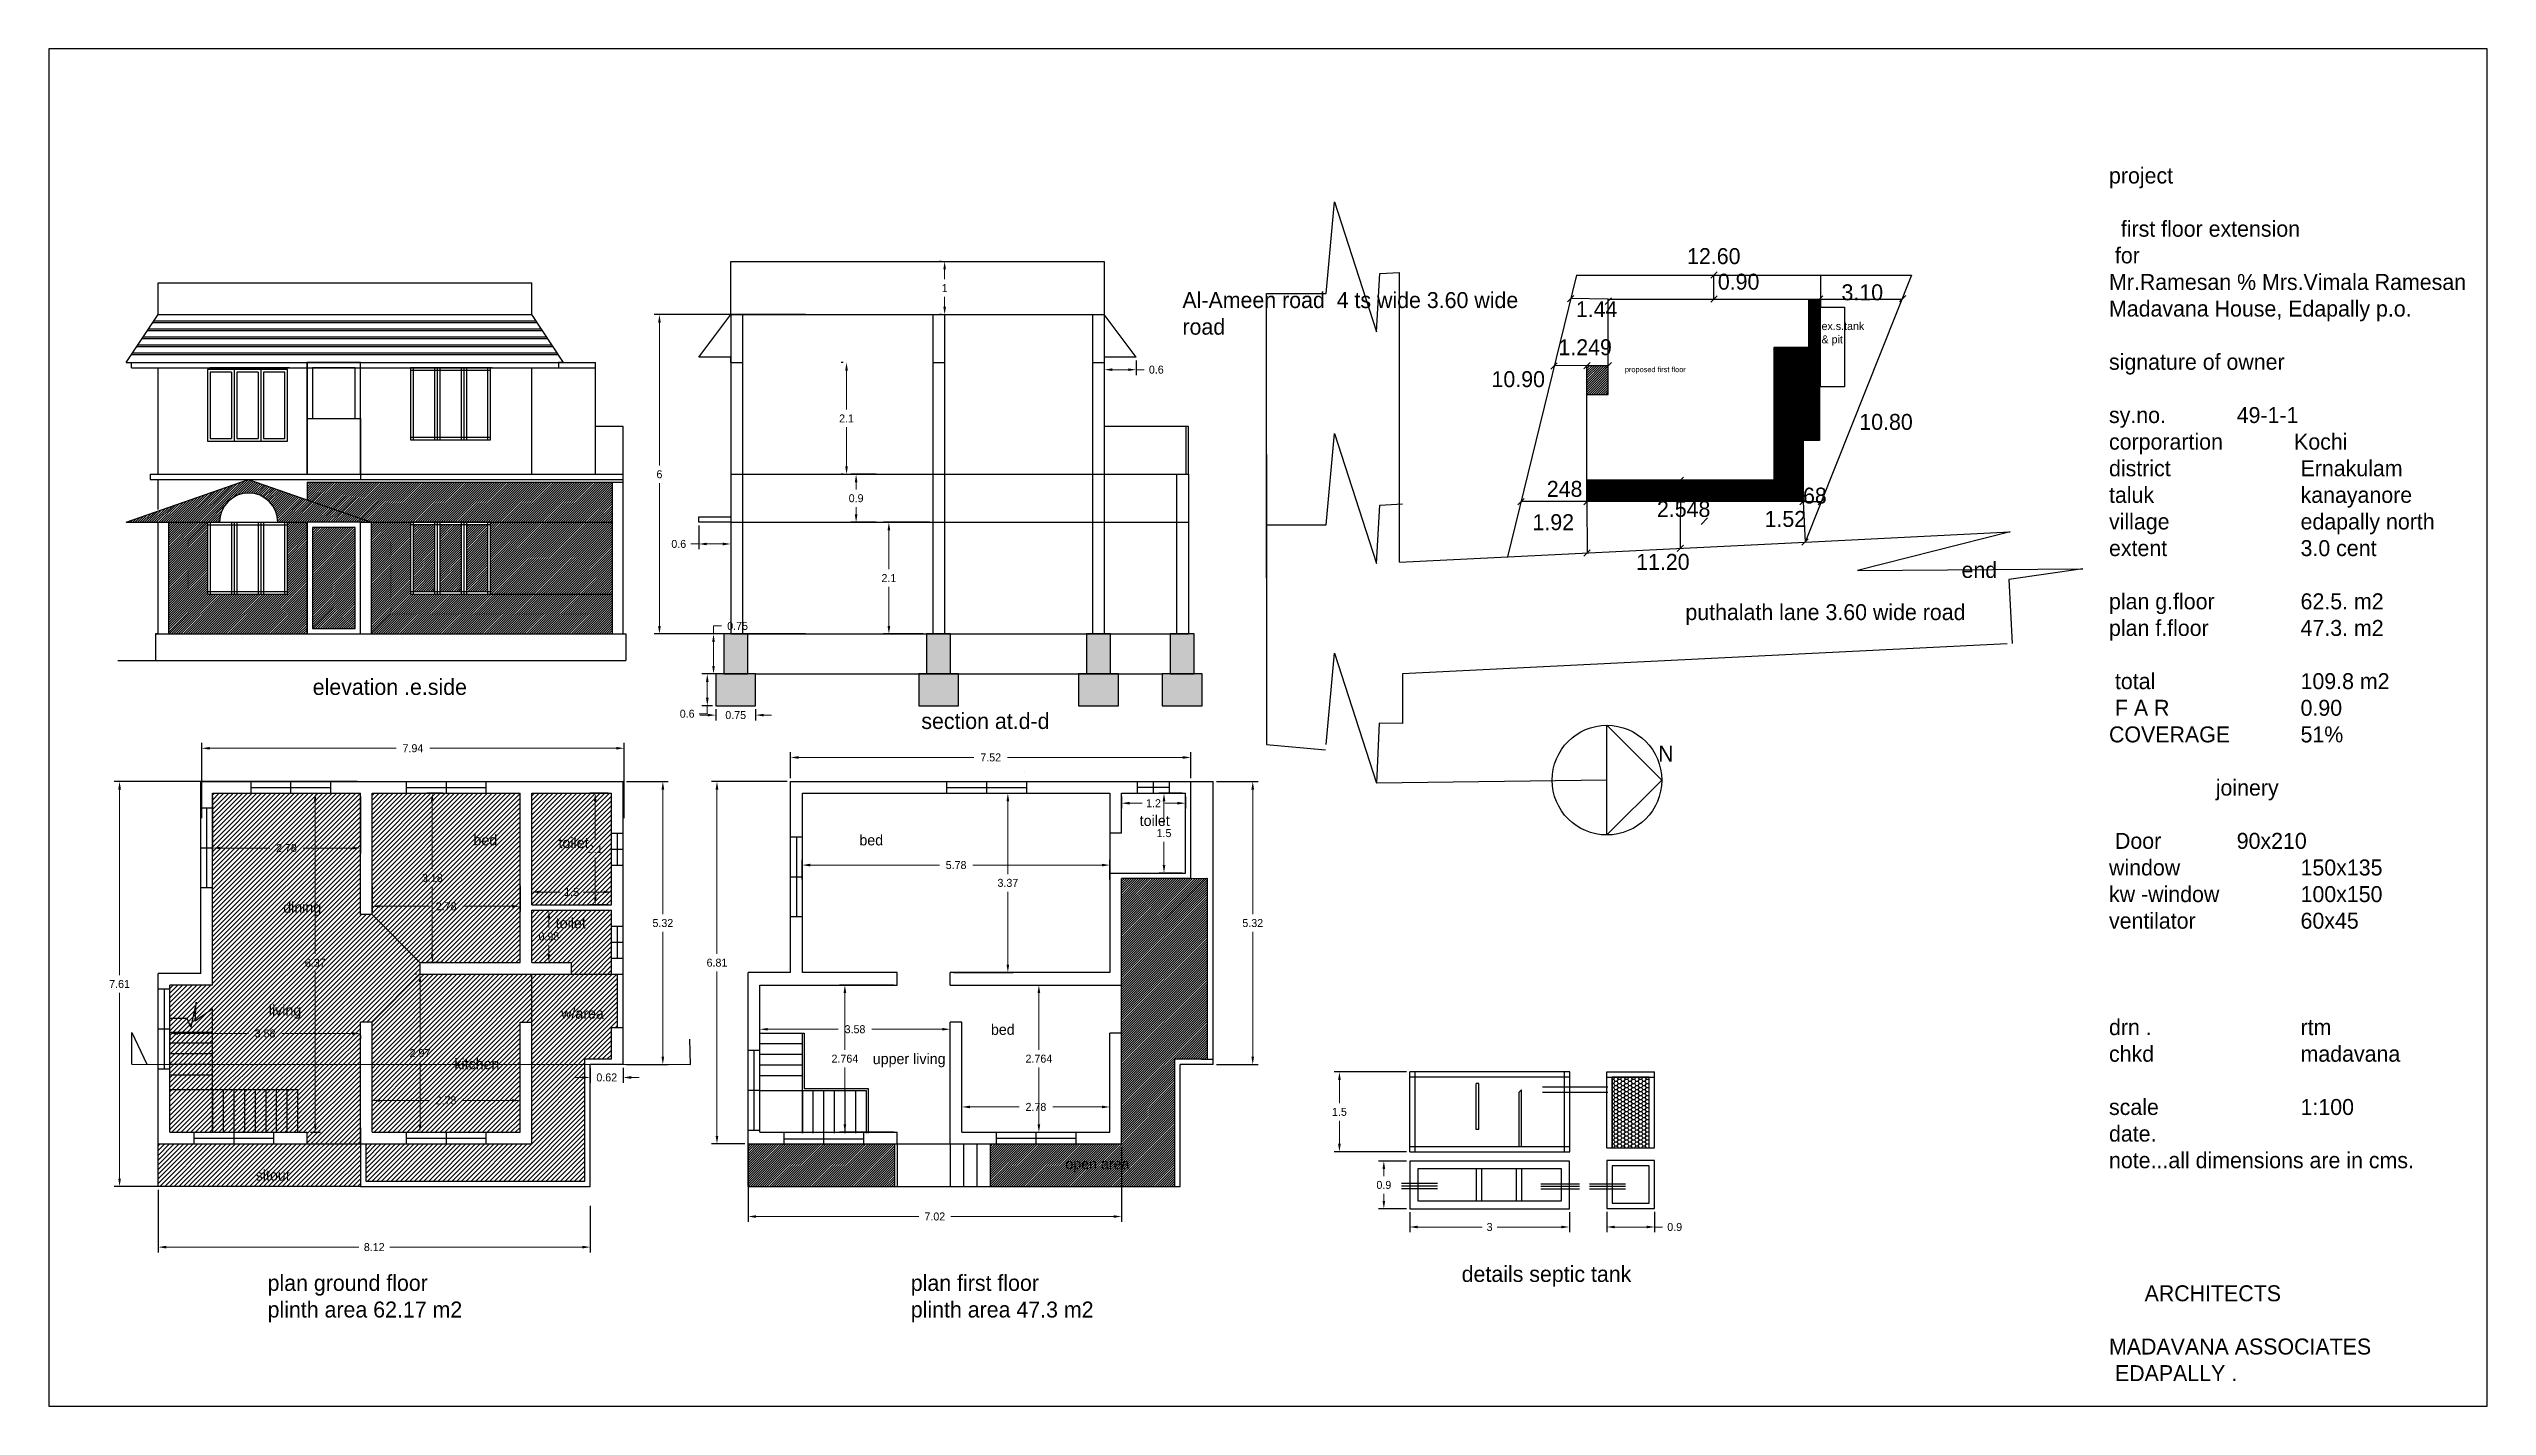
# Model space of a CAD drawing. Header units: inches. Extents: x -100 to 1476, y -184 to 112.
# Drawn here: x 151.19 to 197.02, y 11.44 to 36.95 of the extents above; entities that cross this region are included whole.
import ezdxf

# ---------------------------------------------------------------- set-up
doc = ezdxf.new("R2010")
doc.units = ezdxf.units.IN
doc.header["$MEASUREMENT"] = 0
doc.header["$PDMODE"] = 66
doc.dimstyles.get("Standard").update_dxf_attribs({"dimtxt": 0.15, "dimasz": 0.15, "dimexe": 0.1, "dimexo": 0.0625, "dimgap": 0.09, "dimtad": 0, "dimtih": 1, "dimtoh": 1, "dimdec": 4, "dimdsep": 46, "dimtxsty": 'Standard', "dimcen": 0.09, "dimadec": 0, "dimazin": 0, "dimtfac": 1, "dimtdec": 4, "dimtofl": 0, "dimtmove": 0, "dimatfit": 3, "dimfxl": 0, "dimtolj": 1, "dimtzin": 0, "dimlwd": 15, "dimarcsym": 0})

msp = doc.modelspace()

# ---------------------------------------------------------------- texts
at = {"insert": (189.91106, 34.72063), "char_height": 0.3, "width": 6.834277, "attachment_point": 1}
msp.add_mtext('{\\fUtsaah|b0|i0|c0|p34;project\\P\\P  first floor extension\\P for \\PMr.Ramesan % Mrs.Vimala Ramesan\\PMadavana House, Edapally p.o.\\P\\Psignature of owner\\P\\Psy.no. ^I^I49-1-1\\Pcorporartion            Kochi\\Pdistrict^I^I^IErnakulam\\Ptaluk^I^I^Ikanayanore\\Pvillage ^I^Iedapally north\\Pextent^I^I^I3.0 cent\\P\\Pplan g.floor^I^I62.5. m2\\Pplan f.floor^I^I47.3. m2\\P\\P total                    ^I109.8 m2 \\P F A R ^I^I0.90        \\PCOVERAGE  ^I51% \\P    \\P                  joinery\\P\\P Door^I^I90x210\\Pwindow^I^I150x135\\Pkw -window^I^I100x150\\Pventilator^I^I60x45\\P\\P\\P\\Pdrn .^I^I^Irtm\\Pchkd^I^I^Imadavana\\P\\Pscale^I^I^I1:100\\Pdate.\\Pnote...all dimensions are in cms.\\P\\P\\P\\P\\P      ARCHITECTS\\P\\PMADAVANA ASSOCIATES\\P EDAPALLY .\\P\\P\\P\\P\\P\\P\\P\\P\\P\\P\\P\\P\\P\\P\\P\\P\\P\\P        \\P^I}', dxfattribs=at)
at = {"color": 2, "attachment_point": 1}
for s, insert, char_height, width in [('{\\fVani|b0|i0|c0|p34;12.60}', (181.9821, 33.20634), 0.3, 0.8897059), ('{\\fVani|b0|i0|c0|p34;0.90}', (182.56016, 32.72588), 0.3, 0.8897059), ('{\\fVani|b0|i0|c0|p34;Al-Ameen road  4 ts wide 3.60 wide road}', (172.49779, 32.38011), 0.3, 6.812885), ('{\\fVani|b0|i0|c0|p34;1.44}', (179.89186, 32.20892), 0.3, 0.8897059), ('{\\fVani|b0|i0|c0|p34;3.10}', (184.88431, 32.52621), 0.3, 0.8897059), ('{\\fVani|b0|i0|c0|p34;ex.s.tank\\P& pit}', (184.50862, 31.81652), 0.15, 0.8897059), ('{\\fVani|b0|i0|c0|p34;1.249}', (179.56434, 31.49401), 0.3, 0.8897059), ('{\\fVani|b0|i0|c0|p34;10.90}', (178.30647, 30.89414), 0.3, 0.8897059), ('proposed first floor', (180.8131, 30.97544), 0.1, 2.2534476), ('{\\fVani|b0|i0|c0|p34;10.80}', (185.21859, 30.09097), 0.3, 0.8897059), ('{\\fVani|b0|i0|c0|p34;248}', (179.34548, 28.83238), 0.3, 0.8897059), ('{\\fVani|b0|i0|c0|p34;2.548}', (181.41571, 28.4554), 0.3, 0.8897059), ('{\\fVani|b0|i0|c0|p34;68}', (184.16054, 28.70563), 0.3, 0.8897059), ('{\\fVani|b0|i0|c0|p34;1.92}', (179.07694, 28.20639), 0.3, 0.8897059), ('{\\fVani|b0|i0|c0|p34;1.52}', (183.43808, 28.26748), 0.3, 0.8897059), ('{\\fVani|b0|i0|c0|p34;11.20}', (181.02459, 27.46042), 0.3, 0.8897059), ('{\\fVani|b0|i0|c0|p34;end}', (187.13934, 27.30901), 0.3, 0.8897059), ('{\\fVani|b0|i0|c0|p34;puthalath lane 3.60 wide road}', (181.94989, 26.51656), 0.3, 6.812885), ('{\\fVani|b0|i0|c0|p34;elevation .e.side}', (156.1524, 25.11025), 0.3, 3.6640094), ('{\\fVani|b0|i0|c0|p34;section at.d-d}', (167.59082, 24.47062), 0.3, 6.812885), ('N', (181.43799, 23.85671), 0.3, 1.4763294)]:
    msp.add_mtext(s, dxfattribs=dict(at, insert=insert, char_height=char_height, width=width))
at = {"color": 0, "attachment_point": 1}
for s, insert, char_height, width in [('{\\fUtsaah|b0|i0|c0|p34;toilet}', (171.69422, 22.54754), 0.2, 1.6880562), ('{\\fUtsaah|b0|i0|c0|p34;bed}', (159.17406, 22.18297), 0.2, 1.6880562), ('{\\fUtsaah|b0|i0|c0|p34;toilet}', (160.77078, 22.13208), 0.2, 1.6880562), ('{\\fUtsaah|b0|i0|c0|p34;bed}', (166.42639, 22.18297), 0.2, 1.6880562), ('{\\fUtsaah|b0|i0|c0|p34;dining}', (155.59837, 20.91873), 0.2, 1.6880562), ('{\\fUtsaah|b0|i0|c0|p34;toilet}', (160.71982, 20.62235), 0.2, 1.6880562), ('{\\fUtsaah|b0|i0|c0|p34;living}', (155.3284, 18.98589), 0.2, 1.6880562), ('{\\fUtsaah|b0|i0|c0|p34;w/area}', (160.82174, 18.92603), 0.2, 1.6880562), ('{\\fUtsaah|b0|i0|c0|p34;bed}', (168.89859, 18.62245), 0.2, 1.6880562), ('{\\fUtsaah|b0|i0|c0|p34;kitchen}', (158.8138, 17.97742), 0.2, 1.6880562), ('{\\fUtsaah|b0|i0|c0|p34;upper living}', (166.6781, 18.07293), 0.2, 1.6880562), ('{\\fUtsaah|b0|i0|c0|p34;open area}', (170.29737, 16.09741), 0.2, 1.6880562), ('{\\fUtsaah|b0|i0|c0|p34;sitout}', (155.08122, 15.88297), 0.2, 1.6880562), ('{\\fVani|b0|i0|c0|p34;plan ground floor \\Pplinth area 62.17 m2}', (155.30481, 13.91155), 0.3, 4.830931), ('{\\fVani|b0|i0|c0|p34;plan first floor\\Pplinth area 47.3 m2}', (167.39272, 13.91155), 0.3, 4.830931), ('{\\fUtsaah|b0|i0|c0|p34;details septic tank}', (177.74511, 14.0797), 0.3, 3.812648)]:
    msp.add_mtext(s, dxfattribs=dict(at, insert=insert, char_height=char_height, width=width))

# ---------------------------------------------------------------- blocks, each defined once
blk = doc.blocks.new('*D107')
at = {"color": 0, "lineweight": -2, "transparency": 16777216}
for p, q in [((154.066, 22.495), (154.066, 23.908)), ((162.006, 22.495), (162.006, 23.908))]:
    blk.add_line(p, q, dxfattribs=at)
at = {"color": 0, "lineweight": 15, "transparency": 16777216}
for p, q in [((154.216, 23.808), (157.721, 23.808)), ((161.856, 23.808), (158.351, 23.808))]:
    blk.add_line(p, q, dxfattribs=at)
at = {"color": 0, "transparency": 16777216}
for points in [[(154.216, 23.833), (154.216, 23.783), (154.066, 23.808)], [(161.856, 23.833), (161.856, 23.783), (162.006, 23.808)]]:
    blk.add_solid(points, dxfattribs=at)
at = {"layer": 'Defpoints', "color": 0, "transparency": 16777216}
for p in [(162.006, 23.808), (154.066, 22.432), (162.006, 22.432)]:
    blk.add_point(p, dxfattribs=at)
at = {"color": 0, "transparency": 16777216, "insert": (158.036, 23.808), "char_height": 0.15, "attachment_point": 5}
blk.add_mtext('\\A1;7.94', dxfattribs=at)
blk = doc.blocks.new('*D108')
at = {"color": 0, "lineweight": -2, "transparency": 16777216}
for p, q in [((162.051, 23.183), (162.833, 23.183)), ((162.051, 17.863), (162.833, 17.863))]:
    blk.add_line(p, q, dxfattribs=at)
at = {"color": 0, "lineweight": 15, "transparency": 16777216}
for p, q in [((162.733, 23.033), (162.733, 20.688)), ((162.733, 18.013), (162.733, 20.358))]:
    blk.add_line(p, q, dxfattribs=at)
at = {"color": 0, "transparency": 16777216}
for points in [[(162.708, 23.033), (162.758, 23.033), (162.733, 23.183)], [(162.708, 18.013), (162.758, 18.013), (162.733, 17.863)]]:
    blk.add_solid(points, dxfattribs=at)
at = {"layer": 'Defpoints', "color": 0, "transparency": 16777216}
for p in [(161.989, 23.183), (161.989, 17.863), (162.733, 17.863)]:
    blk.add_point(p, dxfattribs=at)
at = {"color": 0, "transparency": 16777216, "insert": (162.733, 20.523), "char_height": 0.15, "attachment_point": 5}
blk.add_mtext('\\A1;5.32', dxfattribs=at)
blk = doc.blocks.new('*D109')
at = {"color": 0, "lineweight": -2, "transparency": 16777216}
for p, q in [((153.249, 15.511), (153.249, 14.334)), ((161.369, 15.211), (161.369, 14.334))]:
    blk.add_line(p, q, dxfattribs=at)
at = {"color": 0, "lineweight": 15, "transparency": 16777216}
for p, q in [((153.399, 14.434), (157.019, 14.434)), ((161.219, 14.434), (157.599, 14.434))]:
    blk.add_line(p, q, dxfattribs=at)
at = {"color": 0, "transparency": 16777216}
for points in [[(153.399, 14.459), (153.399, 14.409), (153.249, 14.434)], [(161.219, 14.459), (161.219, 14.409), (161.369, 14.434)]]:
    blk.add_solid(points, dxfattribs=at)
at = {"layer": 'Defpoints', "color": 0, "transparency": 16777216}
for p in [(153.249, 15.573), (161.369, 15.273), (161.369, 14.434)]:
    blk.add_point(p, dxfattribs=at)
at = {"color": 0, "transparency": 16777216, "insert": (157.309, 14.434), "char_height": 0.15, "attachment_point": 5}
blk.add_mtext('\\A1;8.12', dxfattribs=at)
blk = doc.blocks.new('*D110')
at = {"color": 0, "lineweight": 15, "transparency": 16777216}
for p, q in [((161.219, 17.622), (161.069, 17.622)), ((162.139, 17.622), (162.289, 17.622))]:
    blk.add_line(p, q, dxfattribs=at)
at = {"color": 0, "lineweight": -2, "transparency": 16777216}
for p, q in [((161.369, 17.801), (161.369, 17.522)), ((161.989, 17.801), (161.989, 17.522))]:
    blk.add_line(p, q, dxfattribs=at)
at = {"color": 0, "transparency": 16777216}
for points in [[(161.219, 17.647), (161.219, 17.597), (161.369, 17.622)], [(162.139, 17.647), (162.139, 17.597), (161.989, 17.622)]]:
    blk.add_solid(points, dxfattribs=at)
at = {"layer": 'Defpoints', "color": 0, "transparency": 16777216}
for p in [(161.369, 17.863), (161.989, 17.863), (161.989, 17.622)]:
    blk.add_point(p, dxfattribs=at)
at = {"color": 0, "transparency": 16777216, "insert": (161.679, 17.622), "char_height": 0.15, "attachment_point": 5}
blk.add_mtext('\\A1;0.62', dxfattribs=at)
blk = doc.blocks.new('*D111')
at = {"color": 0, "lineweight": -2, "transparency": 16777216}
for p, q in [((173.137, 23.183), (173.919, 23.183)), ((173.137, 17.863), (173.919, 17.863))]:
    blk.add_line(p, q, dxfattribs=at)
at = {"color": 0, "lineweight": 15, "transparency": 16777216}
for p, q in [((173.819, 23.033), (173.819, 20.688)), ((173.819, 18.013), (173.819, 20.358))]:
    blk.add_line(p, q, dxfattribs=at)
at = {"color": 0, "transparency": 16777216}
for points in [[(173.794, 23.033), (173.844, 23.033), (173.819, 23.183)], [(173.794, 18.013), (173.844, 18.013), (173.819, 17.863)]]:
    blk.add_solid(points, dxfattribs=at)
at = {"layer": 'Defpoints', "color": 0, "transparency": 16777216}
for p in [(173.074, 23.183), (173.074, 17.863), (173.819, 17.863)]:
    blk.add_point(p, dxfattribs=at)
at = {"color": 0, "transparency": 16777216, "insert": (173.819, 20.523), "char_height": 0.15, "attachment_point": 5}
blk.add_mtext('\\A1;5.32', dxfattribs=at)
blk = doc.blocks.new('*D112')
at = {"color": 0, "lineweight": -2, "transparency": 16777216}
for p, q in [((153.469, 18.411), (153.469, 18.347)), ((157.049, 18.411), (157.049, 18.347))]:
    blk.add_line(p, q, dxfattribs=at)
at = {"color": 0, "lineweight": 15, "transparency": 16777216}
for p, q in [((153.619, 18.447), (154.944, 18.447)), ((156.899, 18.447), (155.574, 18.447))]:
    blk.add_line(p, q, dxfattribs=at)
at = {"color": 0, "transparency": 16777216}
for points in [[(153.619, 18.472), (153.619, 18.422), (153.469, 18.447)], [(156.899, 18.472), (156.899, 18.422), (157.049, 18.447)]]:
    blk.add_solid(points, dxfattribs=at)
at = {"layer": 'Defpoints', "color": 0, "transparency": 16777216}
for p in [(153.469, 18.473), (157.049, 18.473), (157.049, 18.447)]:
    blk.add_point(p, dxfattribs=at)
at = {"color": 0, "transparency": 16777216, "insert": (155.259, 18.447), "char_height": 0.15, "attachment_point": 5}
blk.add_mtext('\\A1;3.58', dxfattribs=at)
blk = doc.blocks.new('*D113')
at = {"color": 0, "lineweight": -2, "transparency": 16777216}
for p, q in [((157.269, 21.226), (157.269, 20.739)), ((160.049, 21.226), (160.049, 20.739))]:
    blk.add_line(p, q, dxfattribs=at)
at = {"color": 0, "lineweight": 15, "transparency": 16777216}
for p, q in [((157.419, 20.839), (158.344, 20.839)), ((159.899, 20.839), (158.974, 20.839))]:
    blk.add_line(p, q, dxfattribs=at)
at = {"color": 0, "transparency": 16777216}
for points in [[(157.419, 20.864), (157.419, 20.814), (157.269, 20.839)], [(159.899, 20.864), (159.899, 20.814), (160.049, 20.839)]]:
    blk.add_solid(points, dxfattribs=at)
at = {"layer": 'Defpoints', "color": 0, "transparency": 16777216}
for p in [(157.269, 21.289), (160.049, 21.289), (160.049, 20.839)]:
    blk.add_point(p, dxfattribs=at)
at = {"color": 0, "transparency": 16777216, "insert": (158.659, 20.839), "char_height": 0.15, "attachment_point": 5}
blk.add_mtext('\\A1;2.78', dxfattribs=at)
blk = doc.blocks.new('*D114')
at = {"color": 0, "lineweight": -2, "transparency": 16777216}
for p, q in [((158.596, 22.963), (158.3, 22.963)), ((158.596, 19.783), (158.3, 19.783))]:
    blk.add_line(p, q, dxfattribs=at)
at = {"color": 0, "lineweight": 15, "transparency": 16777216}
for p, q in [((158.4, 22.813), (158.4, 21.538)), ((158.4, 19.933), (158.4, 21.208))]:
    blk.add_line(p, q, dxfattribs=at)
at = {"color": 0, "transparency": 16777216}
for points in [[(158.375, 22.813), (158.425, 22.813), (158.4, 22.963)], [(158.375, 19.933), (158.425, 19.933), (158.4, 19.783)]]:
    blk.add_solid(points, dxfattribs=at)
at = {"layer": 'Defpoints', "color": 0, "transparency": 16777216}
for p in [(158.659, 22.963), (158.4, 19.783), (158.659, 19.783)]:
    blk.add_point(p, dxfattribs=at)
at = {"color": 0, "transparency": 16777216, "insert": (158.4, 21.373), "char_height": 0.15, "attachment_point": 5}
blk.add_mtext('\\A1;3.18', dxfattribs=at)
blk = doc.blocks.new('*D115')
at = {"color": 0, "lineweight": -2, "transparency": 16777216}
for p, q in [((158.106, 19.563), (158.069, 19.563)), ((158.106, 16.593), (158.069, 16.593))]:
    blk.add_line(p, q, dxfattribs=at)
at = {"color": 0, "lineweight": 15, "transparency": 16777216}
for p, q in [((158.169, 19.413), (158.169, 18.243)), ((158.169, 16.743), (158.169, 17.913))]:
    blk.add_line(p, q, dxfattribs=at)
at = {"color": 0, "transparency": 16777216}
for points in [[(158.144, 19.413), (158.194, 19.413), (158.169, 19.563)], [(158.144, 16.743), (158.194, 16.743), (158.169, 16.593)]]:
    blk.add_solid(points, dxfattribs=at)
at = {"layer": 'Defpoints', "color": 0, "transparency": 16777216}
for p in [(158.169, 19.563), (158.169, 16.593), (158.169, 16.593)]:
    blk.add_point(p, dxfattribs=at)
at = {"color": 0, "transparency": 16777216, "insert": (158.169, 18.078), "char_height": 0.15, "attachment_point": 5}
blk.add_mtext('\\A1;2.97', dxfattribs=at)
blk = doc.blocks.new('*D116')
at = {"color": 0, "lineweight": -2, "transparency": 16777216}
for p, q in [((157.269, 16.656), (157.269, 17.289)), ((160.049, 16.656), (160.049, 17.289))]:
    blk.add_line(p, q, dxfattribs=at)
at = {"color": 0, "lineweight": 15, "transparency": 16777216}
for p, q in [((157.419, 17.189), (158.344, 17.189)), ((159.899, 17.189), (158.974, 17.189))]:
    blk.add_line(p, q, dxfattribs=at)
at = {"color": 0, "transparency": 16777216}
for points in [[(157.419, 17.214), (157.419, 17.164), (157.269, 17.189)], [(159.899, 17.214), (159.899, 17.164), (160.049, 17.189)]]:
    blk.add_solid(points, dxfattribs=at)
at = {"layer": 'Defpoints', "color": 0, "transparency": 16777216}
for p in [(160.049, 17.189), (157.269, 16.593), (160.049, 16.593)]:
    blk.add_point(p, dxfattribs=at)
at = {"color": 0, "transparency": 16777216, "insert": (158.659, 17.189), "char_height": 0.15, "attachment_point": 5}
blk.add_mtext('\\A1;2.78', dxfattribs=at)
blk = doc.blocks.new('*D117')
at = {"color": 0, "lineweight": -2, "transparency": 16777216}
for p, q in [((169.807, 19.357), (169.9, 19.357)), ((169.807, 16.593), (169.9, 16.593))]:
    blk.add_line(p, q, dxfattribs=at)
at = {"color": 0, "lineweight": 15, "transparency": 16777216}
for p, q in [((169.8, 19.207), (169.8, 18.14)), ((169.8, 16.743), (169.8, 17.81))]:
    blk.add_line(p, q, dxfattribs=at)
at = {"color": 0, "transparency": 16777216}
for points in [[(169.775, 19.207), (169.825, 19.207), (169.8, 19.357)], [(169.775, 16.743), (169.825, 16.743), (169.8, 16.593)]]:
    blk.add_solid(points, dxfattribs=at)
at = {"layer": 'Defpoints', "color": 0, "transparency": 16777216}
for p in [(169.744, 19.357), (169.744, 16.593), (169.8, 16.593)]:
    blk.add_point(p, dxfattribs=at)
at = {"color": 0, "transparency": 16777216, "insert": (169.8, 17.975), "char_height": 0.15, "attachment_point": 5}
blk.add_mtext('\\A1;2.764', dxfattribs=at)
blk = doc.blocks.new('*D118')
at = {"color": 0, "lineweight": -2, "transparency": 16777216}
for p, q in [((168.354, 16.656), (168.354, 17.168)), ((171.134, 16.656), (171.134, 17.168))]:
    blk.add_line(p, q, dxfattribs=at)
at = {"color": 0, "lineweight": 15, "transparency": 16777216}
for p, q in [((168.504, 17.068), (169.429, 17.068)), ((170.984, 17.068), (170.059, 17.068))]:
    blk.add_line(p, q, dxfattribs=at)
at = {"color": 0, "transparency": 16777216}
for points in [[(168.504, 17.093), (168.504, 17.043), (168.354, 17.068)], [(170.984, 17.093), (170.984, 17.043), (171.134, 17.068)]]:
    blk.add_solid(points, dxfattribs=at)
at = {"layer": 'Defpoints', "color": 0, "transparency": 16777216}
for p in [(168.354, 17.068), (168.354, 16.593), (171.134, 16.593)]:
    blk.add_point(p, dxfattribs=at)
at = {"color": 0, "transparency": 16777216, "insert": (169.744, 17.068), "char_height": 0.15, "attachment_point": 5}
blk.add_mtext('\\A1;2.78', dxfattribs=at)
blk = doc.blocks.new('*D119')
at = {"color": 0, "lineweight": -2, "transparency": 16777216}
for p, q in [((154.269, 22.901), (154.269, 21.833)), ((157.049, 22.901), (157.049, 21.833))]:
    blk.add_line(p, q, dxfattribs=at)
at = {"color": 0, "lineweight": 15, "transparency": 16777216}
for p, q in [((154.419, 21.933), (155.344, 21.933)), ((156.899, 21.933), (155.974, 21.933))]:
    blk.add_line(p, q, dxfattribs=at)
at = {"color": 0, "transparency": 16777216}
for points in [[(154.419, 21.958), (154.419, 21.908), (154.269, 21.933)], [(156.899, 21.958), (156.899, 21.908), (157.049, 21.933)]]:
    blk.add_solid(points, dxfattribs=at)
at = {"layer": 'Defpoints', "color": 0, "transparency": 16777216}
for p in [(154.269, 22.963), (157.049, 22.963), (154.269, 21.933)]:
    blk.add_point(p, dxfattribs=at)
at = {"color": 0, "transparency": 16777216, "insert": (155.659, 21.933), "char_height": 0.15, "attachment_point": 5}
blk.add_mtext('\\A1;2.78', dxfattribs=at)
blk = doc.blocks.new('*D120')
at = {"color": 0, "lineweight": -2, "transparency": 16777216}
for p, q in [((165.354, 21.341), (165.354, 21.713)), ((171.134, 21.341), (171.134, 21.713))]:
    blk.add_line(p, q, dxfattribs=at)
at = {"color": 0, "lineweight": 15, "transparency": 16777216}
for p, q in [((165.504, 21.613), (167.929, 21.613)), ((170.984, 21.613), (168.559, 21.613))]:
    blk.add_line(p, q, dxfattribs=at)
at = {"color": 0, "transparency": 16777216}
for points in [[(165.504, 21.638), (165.504, 21.588), (165.354, 21.613)], [(170.984, 21.638), (170.984, 21.588), (171.134, 21.613)]]:
    blk.add_solid(points, dxfattribs=at)
at = {"layer": 'Defpoints', "color": 0, "transparency": 16777216}
for p in [(171.134, 21.613), (165.354, 21.278), (171.134, 21.278)]:
    blk.add_point(p, dxfattribs=at)
at = {"color": 0, "transparency": 16777216, "insert": (168.244, 21.613), "char_height": 0.15, "attachment_point": 5}
blk.add_mtext('\\A1;5.78', dxfattribs=at)
blk = doc.blocks.new('*D121')
at = {"color": 0, "lineweight": -2, "transparency": 16777216}
for p, q in [((168.307, 22.963), (169.317, 22.963)), ((168.197, 19.593), (169.317, 19.593))]:
    blk.add_line(p, q, dxfattribs=at)
at = {"color": 0, "lineweight": 15, "transparency": 16777216}
for p, q in [((169.217, 22.813), (169.217, 21.443)), ((169.217, 19.743), (169.217, 21.113))]:
    blk.add_line(p, q, dxfattribs=at)
at = {"color": 0, "transparency": 16777216}
for points in [[(169.192, 22.813), (169.242, 22.813), (169.217, 22.963)], [(169.192, 19.743), (169.242, 19.743), (169.217, 19.593)]]:
    blk.add_solid(points, dxfattribs=at)
at = {"layer": 'Defpoints', "color": 0, "transparency": 16777216}
for p in [(168.244, 22.963), (169.217, 22.963), (168.134, 19.593)]:
    blk.add_point(p, dxfattribs=at)
at = {"color": 0, "transparency": 16777216, "insert": (169.217, 21.278), "char_height": 0.15, "attachment_point": 5}
blk.add_mtext('\\A1;3.37', dxfattribs=at)
blk = doc.blocks.new('*D122')
at = {"color": 0, "lineweight": -2, "transparency": 16777216}
for p, q in [((164.554, 18.591), (164.554, 18.628)), ((168.134, 18.591), (168.134, 18.628))]:
    blk.add_line(p, q, dxfattribs=at)
at = {"color": 0, "lineweight": 15, "transparency": 16777216}
for p, q in [((164.704, 18.528), (166.029, 18.528)), ((167.984, 18.528), (166.659, 18.528))]:
    blk.add_line(p, q, dxfattribs=at)
at = {"color": 0, "transparency": 16777216}
for points in [[(164.704, 18.553), (164.704, 18.503), (164.554, 18.528)], [(167.984, 18.553), (167.984, 18.503), (168.134, 18.528)]]:
    blk.add_solid(points, dxfattribs=at)
at = {"layer": 'Defpoints', "color": 0, "transparency": 16777216}
for p in [(164.554, 18.528), (168.134, 18.528), (168.134, 18.528)]:
    blk.add_point(p, dxfattribs=at)
at = {"color": 0, "transparency": 16777216, "insert": (166.344, 18.528), "char_height": 0.15, "attachment_point": 5}
blk.add_mtext('\\A1;3.58', dxfattribs=at)
blk = doc.blocks.new('*D123')
at = {"color": 0, "lineweight": -2, "transparency": 16777216}
for p, q in [((160.269, 20.926), (160.269, 21.207)), ((161.769, 20.926), (161.769, 21.207))]:
    blk.add_line(p, q, dxfattribs=at)
at = {"color": 0, "lineweight": 15, "transparency": 16777216}
for p, q in [((160.419, 21.107), (160.804, 21.107)), ((161.619, 21.107), (161.234, 21.107))]:
    blk.add_line(p, q, dxfattribs=at)
at = {"color": 0, "transparency": 16777216}
for points in [[(160.419, 21.132), (160.419, 21.082), (160.269, 21.107)], [(161.619, 21.132), (161.619, 21.082), (161.769, 21.107)]]:
    blk.add_solid(points, dxfattribs=at)
at = {"layer": 'Defpoints', "color": 0, "transparency": 16777216}
for p in [(161.769, 21.107), (160.269, 20.863), (161.769, 20.863)]:
    blk.add_point(p, dxfattribs=at)
at = {"color": 0, "transparency": 16777216, "insert": (161.019, 21.107), "char_height": 0.15, "attachment_point": 5}
blk.add_mtext('\\A1;1.5', dxfattribs=at)
blk = doc.blocks.new('*D124')
at = {"color": 0, "lineweight": -2, "transparency": 16777216}
for p, q in [((161.706, 22.963), (161.362, 22.963)), ((161.706, 20.863), (161.362, 20.863))]:
    blk.add_line(p, q, dxfattribs=at)
at = {"color": 0, "lineweight": 15, "transparency": 16777216}
for p, q in [((161.462, 22.813), (161.462, 22.078)), ((161.462, 21.013), (161.462, 21.748))]:
    blk.add_line(p, q, dxfattribs=at)
at = {"color": 0, "transparency": 16777216}
for points in [[(161.437, 22.813), (161.487, 22.813), (161.462, 22.963)], [(161.437, 21.013), (161.487, 21.013), (161.462, 20.863)]]:
    blk.add_solid(points, dxfattribs=at)
at = {"layer": 'Defpoints', "color": 0, "transparency": 16777216}
for p in [(161.769, 22.963), (161.462, 20.863), (161.769, 20.863)]:
    blk.add_point(p, dxfattribs=at)
at = {"color": 0, "transparency": 16777216, "insert": (161.462, 21.913), "char_height": 0.15, "attachment_point": 5}
blk.add_mtext('\\A1;2.1', dxfattribs=at)
blk = doc.blocks.new('*D125')
at = {"color": 0, "lineweight": -2, "transparency": 16777216}
for p, q in [((160.331, 20.763), (160.691, 20.763)), ((160.331, 19.783), (160.691, 19.783))]:
    blk.add_line(p, q, dxfattribs=at)
at = {"color": 0, "lineweight": 15, "transparency": 16777216}
for p, q in [((160.591, 20.613), (160.591, 20.438)), ((160.591, 19.933), (160.591, 20.108))]:
    blk.add_line(p, q, dxfattribs=at)
at = {"color": 0, "transparency": 16777216}
for points in [[(160.566, 20.613), (160.616, 20.613), (160.591, 20.763)], [(160.566, 19.933), (160.616, 19.933), (160.591, 19.783)]]:
    blk.add_solid(points, dxfattribs=at)
at = {"layer": 'Defpoints', "color": 0, "transparency": 16777216}
for p in [(160.269, 20.763), (160.269, 19.783), (160.591, 19.783)]:
    blk.add_point(p, dxfattribs=at)
at = {"color": 0, "transparency": 16777216, "insert": (160.591, 20.273), "char_height": 0.15, "attachment_point": 5}
blk.add_mtext('\\A1;0.98', dxfattribs=at)
blk = doc.blocks.new('*D126')
at = {"color": 0, "lineweight": -2, "transparency": 16777216}
for p, q in [((172.492, 22.963), (172.051, 22.963)), ((172.492, 21.463), (172.051, 21.463))]:
    blk.add_line(p, q, dxfattribs=at)
at = {"color": 0, "lineweight": 15, "transparency": 16777216}
for p, q in [((172.151, 22.813), (172.151, 22.378)), ((172.151, 21.613), (172.151, 22.048))]:
    blk.add_line(p, q, dxfattribs=at)
at = {"color": 0, "transparency": 16777216}
for points in [[(172.126, 22.813), (172.176, 22.813), (172.151, 22.963)], [(172.126, 21.613), (172.176, 21.613), (172.151, 21.463)]]:
    blk.add_solid(points, dxfattribs=at)
at = {"layer": 'Defpoints', "color": 0, "transparency": 16777216}
for p in [(172.554, 22.963), (172.151, 21.463), (172.554, 21.463)]:
    blk.add_point(p, dxfattribs=at)
at = {"color": 0, "transparency": 16777216, "insert": (172.151, 22.213), "char_height": 0.15, "attachment_point": 5}
blk.add_mtext('\\A1;1.5', dxfattribs=at)
blk = doc.blocks.new('*D127')
at = {"color": 0, "lineweight": -2, "transparency": 16777216}
for p, q in [((171.354, 22.901), (171.354, 22.676)), ((172.554, 22.901), (172.554, 22.676))]:
    blk.add_line(p, q, dxfattribs=at)
at = {"color": 0, "lineweight": 15, "transparency": 16777216}
for p, q in [((171.504, 22.776), (171.739, 22.776)), ((172.404, 22.776), (172.169, 22.776))]:
    blk.add_line(p, q, dxfattribs=at)
at = {"color": 0, "transparency": 16777216}
for points in [[(171.504, 22.801), (171.504, 22.751), (171.354, 22.776)], [(172.404, 22.801), (172.404, 22.751), (172.554, 22.776)]]:
    blk.add_solid(points, dxfattribs=at)
at = {"layer": 'Defpoints', "color": 0, "transparency": 16777216}
for p in [(171.354, 22.963), (172.554, 22.963), (172.554, 22.776)]:
    blk.add_point(p, dxfattribs=at)
at = {"color": 0, "transparency": 16777216, "insert": (171.954, 22.776), "char_height": 0.15, "attachment_point": 5}
blk.add_mtext('\\A1;1.2', dxfattribs=at)
blk = doc.blocks.new('*D128')
at = {"color": 0, "lineweight": -2, "transparency": 16777216}
for p, q in [((176.77, 15.09), (176.77, 14.712)), ((179.77, 15.09), (179.77, 14.712))]:
    blk.add_line(p, q, dxfattribs=at)
at = {"color": 0, "lineweight": 15, "transparency": 16777216}
for p, q in [((176.92, 14.812), (178.13, 14.812)), ((179.62, 14.812), (178.41, 14.812))]:
    blk.add_line(p, q, dxfattribs=at)
at = {"color": 0, "transparency": 16777216}
for points in [[(176.92, 14.837), (176.92, 14.787), (176.77, 14.812)], [(179.62, 14.837), (179.62, 14.787), (179.77, 14.812)]]:
    blk.add_solid(points, dxfattribs=at)
at = {"layer": 'Defpoints', "color": 0, "transparency": 16777216}
for p in [(176.77, 15.152), (179.77, 15.152), (179.77, 14.812)]:
    blk.add_point(p, dxfattribs=at)
at = {"color": 0, "transparency": 16777216, "insert": (178.27, 14.812), "char_height": 0.15, "attachment_point": 5}
blk.add_mtext('\\A1;3', dxfattribs=at)
blk = doc.blocks.new('*D129')
at = {"color": 0, "lineweight": -2, "transparency": 16777216}
for p, q in [((180.471, 15.099), (180.471, 14.712)), ((181.371, 15.099), (181.371, 14.712))]:
    blk.add_line(p, q, dxfattribs=at)
at = {"color": 0, "lineweight": 15, "transparency": 16777216}
for p, q in [((180.621, 14.812), (181.221, 14.812)), ((181.371, 14.812), (181.521, 14.812))]:
    blk.add_line(p, q, dxfattribs=at)
at = {"color": 0, "transparency": 16777216}
for points in [[(180.621, 14.837), (180.621, 14.787), (180.471, 14.812)], [(181.221, 14.837), (181.221, 14.787), (181.371, 14.812)]]:
    blk.add_solid(points, dxfattribs=at)
at = {"layer": 'Defpoints', "color": 0, "transparency": 16777216}
for p in [(180.471, 15.161), (181.371, 15.161), (181.371, 14.812)]:
    blk.add_point(p, dxfattribs=at)
at = {"color": 0, "transparency": 16777216, "insert": (181.749, 14.812), "char_height": 0.15, "attachment_point": 5}
blk.add_mtext('\\A1;0.9', dxfattribs=at)
blk = doc.blocks.new('*D130')
at = {"color": 0, "lineweight": -2, "transparency": 16777216}
for p, q in [((176.708, 16.052), (176.183, 16.052)), ((176.708, 15.152), (176.183, 15.152))]:
    blk.add_line(p, q, dxfattribs=at)
at = {"color": 0, "lineweight": 15, "transparency": 16777216}
for p, q in [((176.283, 15.902), (176.283, 15.767)), ((176.283, 15.302), (176.283, 15.437))]:
    blk.add_line(p, q, dxfattribs=at)
at = {"color": 0, "transparency": 16777216}
for points in [[(176.258, 15.902), (176.308, 15.902), (176.283, 16.052)], [(176.258, 15.302), (176.308, 15.302), (176.283, 15.152)]]:
    blk.add_solid(points, dxfattribs=at)
at = {"layer": 'Defpoints', "color": 0, "transparency": 16777216}
for p in [(176.77, 16.052), (176.283, 15.152), (176.77, 15.152)]:
    blk.add_point(p, dxfattribs=at)
at = {"color": 0, "transparency": 16777216, "insert": (176.283, 15.602), "char_height": 0.15, "attachment_point": 5}
blk.add_mtext('\\A1;0.9', dxfattribs=at)
blk = doc.blocks.new('*D131')
at = {"color": 0, "lineweight": -2, "transparency": 16777216}
for p, q in [((176.708, 17.725), (175.348, 17.725)), ((176.708, 16.225), (175.348, 16.225))]:
    blk.add_line(p, q, dxfattribs=at)
at = {"color": 0, "lineweight": 15, "transparency": 16777216}
for p, q in [((175.448, 17.575), (175.448, 17.14)), ((175.448, 16.375), (175.448, 16.81))]:
    blk.add_line(p, q, dxfattribs=at)
at = {"color": 0, "transparency": 16777216}
for points in [[(175.423, 17.575), (175.473, 17.575), (175.448, 17.725)], [(175.423, 16.375), (175.473, 16.375), (175.448, 16.225)]]:
    blk.add_solid(points, dxfattribs=at)
at = {"layer": 'Defpoints', "color": 0, "transparency": 16777216}
for p in [(175.448, 17.725), (176.77, 17.725), (176.77, 16.225)]:
    blk.add_point(p, dxfattribs=at)
at = {"color": 0, "transparency": 16777216, "insert": (175.448, 16.975), "char_height": 0.15, "attachment_point": 5}
blk.add_mtext('\\A1;1.5', dxfattribs=at)
blk = doc.blocks.new('*D132')
at = {"color": 0, "lineweight": -2, "transparency": 16777216}
for p, q in [((156.986, 23.183), (152.423, 23.183)), ((156.986, 15.573), (152.423, 15.573))]:
    blk.add_line(p, q, dxfattribs=at)
at = {"color": 0, "lineweight": 15, "transparency": 16777216}
for p, q in [((152.523, 23.033), (152.523, 19.543)), ((152.523, 15.723), (152.523, 19.213))]:
    blk.add_line(p, q, dxfattribs=at)
at = {"color": 0, "transparency": 16777216}
for points in [[(152.498, 23.033), (152.548, 23.033), (152.523, 23.183)], [(152.498, 15.723), (152.548, 15.723), (152.523, 15.573)]]:
    blk.add_solid(points, dxfattribs=at)
at = {"layer": 'Defpoints', "color": 0, "transparency": 16777216}
for p in [(157.049, 23.183), (152.523, 15.573), (157.049, 15.573)]:
    blk.add_point(p, dxfattribs=at)
at = {"color": 0, "transparency": 16777216, "insert": (152.523, 19.378), "char_height": 0.15, "attachment_point": 5}
blk.add_mtext('\\A1;7.61', dxfattribs=at)
blk = doc.blocks.new('*D133')
at = {"color": 0, "lineweight": -2, "transparency": 16777216}
for p, q in [((165.072, 23.183), (163.65, 23.183)), ((164.272, 16.373), (163.65, 16.373))]:
    blk.add_line(p, q, dxfattribs=at)
at = {"color": 0, "lineweight": 15, "transparency": 16777216}
for p, q in [((163.75, 23.033), (163.75, 19.943)), ((163.75, 16.523), (163.75, 19.613))]:
    blk.add_line(p, q, dxfattribs=at)
at = {"color": 0, "transparency": 16777216}
for points in [[(163.725, 23.033), (163.775, 23.033), (163.75, 23.183)], [(163.725, 16.523), (163.775, 16.523), (163.75, 16.373)]]:
    blk.add_solid(points, dxfattribs=at)
at = {"layer": 'Defpoints', "color": 0, "transparency": 16777216}
for p in [(163.75, 23.183), (165.134, 23.183), (164.334, 16.373)]:
    blk.add_point(p, dxfattribs=at)
at = {"color": 0, "transparency": 16777216, "insert": (163.75, 19.778), "char_height": 0.15, "attachment_point": 5}
blk.add_mtext('\\A1;6.81', dxfattribs=at)
blk = doc.blocks.new('*D134')
at = {"color": 0, "lineweight": -2, "transparency": 16777216}
for p, q in [((164.334, 16.311), (164.334, 14.909)), ((171.354, 16.311), (171.354, 14.909))]:
    blk.add_line(p, q, dxfattribs=at)
at = {"color": 0, "lineweight": 15, "transparency": 16777216}
for p, q in [((164.484, 15.009), (167.542, 15.009)), ((171.204, 15.009), (168.147, 15.009))]:
    blk.add_line(p, q, dxfattribs=at)
at = {"color": 0, "transparency": 16777216}
for points in [[(164.484, 15.034), (164.484, 14.984), (164.334, 15.009)], [(171.204, 15.034), (171.204, 14.984), (171.354, 15.009)]]:
    blk.add_solid(points, dxfattribs=at)
at = {"layer": 'Defpoints', "color": 0, "transparency": 16777216}
for p in [(164.334, 16.373), (171.354, 16.373), (164.334, 15.009)]:
    blk.add_point(p, dxfattribs=at)
at = {"color": 0, "transparency": 16777216, "insert": (167.844, 15.009), "char_height": 0.15, "attachment_point": 5}
blk.add_mtext('\\A1;7.02', dxfattribs=at)
blk = doc.blocks.new('*D135')
at = {"color": 0, "lineweight": -2, "transparency": 16777216}
for p, q in [((165.134, 23.246), (165.134, 23.735)), ((172.654, 23.246), (172.654, 23.735))]:
    blk.add_line(p, q, dxfattribs=at)
at = {"color": 0, "lineweight": 15, "transparency": 16777216}
for p, q in [((165.284, 23.635), (168.579, 23.635)), ((172.504, 23.635), (169.209, 23.635))]:
    blk.add_line(p, q, dxfattribs=at)
at = {"color": 0, "transparency": 16777216}
for points in [[(165.284, 23.66), (165.284, 23.61), (165.134, 23.635)], [(172.504, 23.66), (172.504, 23.61), (172.654, 23.635)]]:
    blk.add_solid(points, dxfattribs=at)
at = {"layer": 'Defpoints', "color": 0, "transparency": 16777216}
for p in [(172.654, 23.635), (165.134, 23.183), (172.654, 23.183)]:
    blk.add_point(p, dxfattribs=at)
at = {"color": 0, "transparency": 16777216, "insert": (168.894, 23.635), "char_height": 0.15, "attachment_point": 5}
blk.add_mtext('\\A1;7.52', dxfattribs=at)
blk = doc.blocks.new('*D136')
at = {"color": 0, "lineweight": -2, "transparency": 16777216}
for p, q in [((163.409, 27.993), (163.409, 27.547)), ((164.009, 27.993), (164.009, 27.547))]:
    blk.add_line(p, q, dxfattribs=at)
at = {"color": 0, "lineweight": 15, "transparency": 16777216}
for p, q in [((163.409, 27.647), (163.259, 27.647)), ((163.859, 27.647), (163.559, 27.647))]:
    blk.add_line(p, q, dxfattribs=at)
at = {"color": 0, "transparency": 16777216}
for points in [[(163.559, 27.672), (163.559, 27.622), (163.409, 27.647)], [(163.859, 27.672), (163.859, 27.622), (164.009, 27.647)]]:
    blk.add_solid(points, dxfattribs=at)
at = {"layer": 'Defpoints', "color": 0, "transparency": 16777216}
for p in [(163.409, 28.056), (164.009, 28.056), (163.409, 27.647)]:
    blk.add_point(p, dxfattribs=at)
at = {"color": 0, "transparency": 16777216, "insert": (163.032, 27.647), "char_height": 0.15, "attachment_point": 5}
blk.add_mtext('\\A1;0.6', dxfattribs=at)
blk = doc.blocks.new('*D137')
at = {"color": 0, "lineweight": -2, "transparency": 16777216}
for p, q in [((167.747, 28.056), (166.881, 28.056)), ((167.628, 25.956), (166.881, 25.956))]:
    blk.add_line(p, q, dxfattribs=at)
at = {"color": 0, "lineweight": 15, "transparency": 16777216}
for p, q in [((166.981, 27.906), (166.981, 27.171)), ((166.981, 26.106), (166.981, 26.841))]:
    blk.add_line(p, q, dxfattribs=at)
at = {"color": 0, "transparency": 16777216}
for points in [[(166.956, 27.906), (167.006, 27.906), (166.981, 28.056)], [(166.956, 26.106), (167.006, 26.106), (166.981, 25.956)]]:
    blk.add_solid(points, dxfattribs=at)
at = {"layer": 'Defpoints', "color": 0, "transparency": 16777216}
for p in [(167.809, 28.056), (166.981, 25.956), (167.691, 25.956)]:
    blk.add_point(p, dxfattribs=at)
at = {"color": 0, "transparency": 16777216, "insert": (166.981, 27.006), "char_height": 0.15, "attachment_point": 5}
blk.add_mtext('\\A1;2.1', dxfattribs=at)
blk = doc.blocks.new('*D138')
at = {"color": 0, "lineweight": -2, "transparency": 16777216}
for p, q in [((166.739, 28.956), (166.265, 28.956)), ((166.739, 28.056), (166.265, 28.056))]:
    blk.add_line(p, q, dxfattribs=at)
at = {"color": 0, "lineweight": 15, "transparency": 16777216}
for p, q in [((166.365, 28.806), (166.365, 28.671)), ((166.365, 28.206), (166.365, 28.341))]:
    blk.add_line(p, q, dxfattribs=at)
at = {"color": 0, "transparency": 16777216}
for points in [[(166.34, 28.806), (166.39, 28.806), (166.365, 28.956)], [(166.34, 28.206), (166.39, 28.206), (166.365, 28.056)]]:
    blk.add_solid(points, dxfattribs=at)
at = {"layer": 'Defpoints', "color": 0, "transparency": 16777216}
for p in [(166.365, 28.956), (166.801, 28.956), (166.801, 28.056)]:
    blk.add_point(p, dxfattribs=at)
at = {"color": 0, "transparency": 16777216, "insert": (166.365, 28.506), "char_height": 0.15, "attachment_point": 5}
blk.add_mtext('\\A1;0.9', dxfattribs=at)
blk = doc.blocks.new('*D139')
at = {"color": 0, "lineweight": -2, "transparency": 16777216}
for p, q in [((166.123, 31.056), (166.085, 31.056)), ((166.123, 28.956), (166.085, 28.956))]:
    blk.add_line(p, q, dxfattribs=at)
at = {"color": 0, "lineweight": 15, "transparency": 16777216}
for p, q in [((166.185, 30.906), (166.185, 30.171)), ((166.185, 29.106), (166.185, 29.841))]:
    blk.add_line(p, q, dxfattribs=at)
at = {"color": 0, "transparency": 16777216}
for points in [[(166.16, 30.906), (166.21, 30.906), (166.185, 31.056)], [(166.16, 29.106), (166.21, 29.106), (166.185, 28.956)]]:
    blk.add_solid(points, dxfattribs=at)
at = {"layer": 'Defpoints', "color": 0, "transparency": 16777216}
for p in [(166.185, 31.056), (166.185, 31.056), (166.185, 28.956)]:
    blk.add_point(p, dxfattribs=at)
at = {"color": 0, "transparency": 16777216, "insert": (166.185, 30.006), "char_height": 0.15, "attachment_point": 5}
blk.add_mtext('\\A1;2.1', dxfattribs=at)
blk = doc.blocks.new('*D140')
at = {"color": 0, "lineweight": -2, "transparency": 16777216}
for p, q in [((171.029, 31.093), (171.029, 30.822)), ((171.629, 31.093), (171.629, 30.822))]:
    blk.add_line(p, q, dxfattribs=at)
at = {"color": 0, "lineweight": 15, "transparency": 16777216}
for p, q in [((171.179, 30.922), (171.479, 30.922)), ((171.629, 30.922), (171.779, 30.922))]:
    blk.add_line(p, q, dxfattribs=at)
at = {"color": 0, "transparency": 16777216}
for points in [[(171.179, 30.947), (171.179, 30.897), (171.029, 30.922)], [(171.479, 30.947), (171.479, 30.897), (171.629, 30.922)]]:
    blk.add_solid(points, dxfattribs=at)
at = {"layer": 'Defpoints', "color": 0, "transparency": 16777216}
for p in [(171.029, 31.156), (171.629, 31.156), (171.629, 30.922)]:
    blk.add_point(p, dxfattribs=at)
at = {"color": 0, "transparency": 16777216, "insert": (172.007, 30.922), "char_height": 0.15, "attachment_point": 5}
blk.add_mtext('\\A1;0.6', dxfattribs=at)
blk = doc.blocks.new('*D141')
at = {"color": 0, "lineweight": -2, "transparency": 16777216}
for p, q in [((167.967, 32.956), (167.929, 32.956)), ((167.967, 31.956), (167.929, 31.956))]:
    blk.add_line(p, q, dxfattribs=at)
at = {"color": 0, "lineweight": 15, "transparency": 16777216}
for p, q in [((168.029, 32.806), (168.029, 32.621)), ((168.029, 32.106), (168.029, 32.291))]:
    blk.add_line(p, q, dxfattribs=at)
at = {"color": 0, "transparency": 16777216}
for points in [[(168.004, 32.806), (168.054, 32.806), (168.029, 32.956)], [(168.004, 32.106), (168.054, 32.106), (168.029, 31.956)]]:
    blk.add_solid(points, dxfattribs=at)
at = {"layer": 'Defpoints', "color": 0, "transparency": 16777216}
for p in [(168.029, 32.956), (168.029, 32.956), (168.029, 31.956)]:
    blk.add_point(p, dxfattribs=at)
at = {"color": 0, "transparency": 16777216, "insert": (168.029, 32.456), "char_height": 0.15, "attachment_point": 5}
blk.add_mtext('\\A1;1', dxfattribs=at)
blk = doc.blocks.new('*D142')
at = {"color": 0, "lineweight": -2, "transparency": 16777216}
for p, q in [((163.815, 25.956), (163.585, 25.956)), ((163.815, 25.206), (163.585, 25.206))]:
    blk.add_line(p, q, dxfattribs=at)
at = {"color": 0, "lineweight": 15, "transparency": 16777216}
for p, q in [((163.685, 25.956), (163.685, 26.106)), ((163.685, 26.106), (163.835, 26.106)), ((163.685, 25.356), (163.685, 25.806))]:
    blk.add_line(p, q, dxfattribs=at)
at = {"color": 0, "transparency": 16777216}
for points in [[(163.66, 25.806), (163.71, 25.806), (163.685, 25.956)], [(163.66, 25.356), (163.71, 25.356), (163.685, 25.206)]]:
    blk.add_solid(points, dxfattribs=at)
at = {"layer": 'Defpoints', "color": 0, "transparency": 16777216}
for p in [(163.685, 25.956), (163.877, 25.956), (163.877, 25.206)]:
    blk.add_point(p, dxfattribs=at)
at = {"color": 0, "transparency": 16777216, "insert": (164.138, 26.106), "char_height": 0.15, "attachment_point": 5}
blk.add_mtext('\\A1;0.75', dxfattribs=at)
blk = doc.blocks.new('*D143')
at = {"color": 0, "lineweight": -2, "transparency": 16777216}
for p, q in [((163.665, 25.206), (163.468, 25.206)), ((163.665, 24.606), (163.468, 24.606))]:
    blk.add_line(p, q, dxfattribs=at)
at = {"color": 0, "lineweight": 15, "transparency": 16777216}
for p, q in [((163.568, 25.056), (163.568, 24.756)), ((163.568, 24.456), (163.418, 24.456)), ((163.568, 24.606), (163.568, 24.456))]:
    blk.add_line(p, q, dxfattribs=at)
at = {"color": 0, "transparency": 16777216}
for points in [[(163.543, 25.056), (163.593, 25.056), (163.568, 25.206)], [(163.543, 24.756), (163.593, 24.756), (163.568, 24.606)]]:
    blk.add_solid(points, dxfattribs=at)
at = {"layer": 'Defpoints', "color": 0, "transparency": 16777216}
for p in [(163.727, 25.206), (163.568, 24.606), (163.727, 24.606)]:
    blk.add_point(p, dxfattribs=at)
at = {"color": 0, "transparency": 16777216, "insert": (163.19, 24.456), "char_height": 0.15, "attachment_point": 5}
blk.add_mtext('\\A1;0.6', dxfattribs=at)
blk = doc.blocks.new('*D144')
at = {"color": 0, "lineweight": 15, "transparency": 16777216}
for p, q in [((163.577, 24.431), (163.427, 24.431)), ((164.627, 24.431), (164.777, 24.431))]:
    blk.add_line(p, q, dxfattribs=at)
at = {"color": 0, "lineweight": -2, "transparency": 16777216}
for p, q in [((163.727, 24.543), (163.727, 24.331)), ((164.477, 24.543), (164.477, 24.331))]:
    blk.add_line(p, q, dxfattribs=at)
at = {"color": 0, "transparency": 16777216}
for points in [[(163.577, 24.456), (163.577, 24.406), (163.727, 24.431)], [(164.627, 24.456), (164.627, 24.406), (164.477, 24.431)]]:
    blk.add_solid(points, dxfattribs=at)
at = {"layer": 'Defpoints', "color": 0, "transparency": 16777216}
for p in [(163.727, 24.606), (164.477, 24.606), (164.477, 24.431)]:
    blk.add_point(p, dxfattribs=at)
at = {"color": 0, "transparency": 16777216, "insert": (164.102, 24.431), "char_height": 0.15, "attachment_point": 5}
blk.add_mtext('\\A1;0.75', dxfattribs=at)
blk = doc.blocks.new('*D145')
at = {"color": 0, "lineweight": -2, "transparency": 16777216}
for p, q in [((167.072, 19.357), (166.054, 19.357)), ((167.072, 16.593), (166.054, 16.593))]:
    blk.add_line(p, q, dxfattribs=at)
at = {"color": 0, "lineweight": 15, "transparency": 16777216}
for p, q in [((166.154, 19.207), (166.154, 18.14)), ((166.154, 16.743), (166.154, 17.81))]:
    blk.add_line(p, q, dxfattribs=at)
at = {"color": 0, "transparency": 16777216}
for points in [[(166.129, 19.207), (166.179, 19.207), (166.154, 19.357)], [(166.129, 16.743), (166.179, 16.743), (166.154, 16.593)]]:
    blk.add_solid(points, dxfattribs=at)
at = {"layer": 'Defpoints', "color": 0, "transparency": 16777216}
for p in [(167.134, 19.357), (166.154, 16.593), (167.134, 16.593)]:
    blk.add_point(p, dxfattribs=at)
at = {"color": 0, "transparency": 16777216, "insert": (166.154, 17.975), "char_height": 0.15, "attachment_point": 5}
blk.add_mtext('\\A1;2.764', dxfattribs=at)
blk = doc.blocks.new('*D146')
at = {"color": 0, "lineweight": -2, "transparency": 16777216}
for p, q in [((155.799, 22.963), (156.3, 22.963)), ((156.111, 16.593), (156.3, 16.593))]:
    blk.add_line(p, q, dxfattribs=at)
at = {"color": 0, "lineweight": 15, "transparency": 16777216}
for p, q in [((156.2, 22.813), (156.2, 19.943)), ((156.2, 16.743), (156.2, 19.613))]:
    blk.add_line(p, q, dxfattribs=at)
at = {"color": 0, "transparency": 16777216}
for points in [[(156.175, 22.813), (156.225, 22.813), (156.2, 22.963)], [(156.175, 16.743), (156.225, 16.743), (156.2, 16.593)]]:
    blk.add_solid(points, dxfattribs=at)
at = {"layer": 'Defpoints', "color": 0, "transparency": 16777216}
for p in [(155.737, 22.963), (156.049, 16.593), (156.2, 16.593)]:
    blk.add_point(p, dxfattribs=at)
at = {"color": 0, "transparency": 16777216, "insert": (156.2, 19.778), "char_height": 0.15, "attachment_point": 5}
blk.add_mtext('\\A1;6.37', dxfattribs=at)
blk = doc.blocks.new('*D147')
at = {"color": 0, "lineweight": -2, "transparency": 16777216}
for p, q in [((165.411, 31.956), (162.569, 31.956)), ((165.411, 25.956), (162.569, 25.956))]:
    blk.add_line(p, q, dxfattribs=at)
at = {"color": 0, "lineweight": 15, "transparency": 16777216}
for p, q in [((162.669, 31.806), (162.669, 29.121)), ((162.669, 26.106), (162.669, 28.791))]:
    blk.add_line(p, q, dxfattribs=at)
at = {"color": 0, "transparency": 16777216}
for points in [[(162.644, 31.806), (162.694, 31.806), (162.669, 31.956)], [(162.644, 26.106), (162.694, 26.106), (162.669, 25.956)]]:
    blk.add_solid(points, dxfattribs=at)
at = {"layer": 'Defpoints', "color": 0, "transparency": 16777216}
for p in [(162.669, 31.956), (165.474, 31.956), (165.474, 25.956)]:
    blk.add_point(p, dxfattribs=at)
at = {"color": 0, "transparency": 16777216, "insert": (162.669, 28.956), "char_height": 0.15, "attachment_point": 5}
blk.add_mtext('\\A1;6', dxfattribs=at)

# ---------------------------------------------------------------- dimensions: what is measured, and where the dimension line sits
at = {"color": 2}
for base, p1, p2, picture, middle in [((168.0291, 32.95591), (168.0291, 31.95591), (168.0291, 32.95591), '*D141', (168.0291, 32.45591)), ((162.66869, 31.95591), (165.47389, 25.95591), (165.47389, 31.95591), '*D147', (162.66869, 28.95591)), ((166.1851, 31.05591), (166.1851, 28.95591), (166.1851, 31.05591), '*D139', (166.1851, 30.00591)), ((166.3651, 28.95591), (166.80101, 28.05591), (166.80101, 28.95591), '*D138', (166.3651, 28.50591)), ((166.98101, 25.95591), (167.8091, 28.05591), (167.69078, 25.95591), '*D137', (166.98101, 27.00591)), ((163.6853, 25.95591), (163.87725, 25.20591), (163.87725, 25.95591), '*D142', (164.1378, 26.10591)), ((163.56781, 24.60591), (163.72725, 25.20591), (163.72725, 24.60591), '*D143', (163.19031, 24.45591)), ((152.52332, 15.57332), (157.04879, 23.18332), (157.04879, 15.57332), '*D132', (152.52332, 19.37832)), ((156.19976, 16.59332), (155.73677, 22.96332), (156.04879, 16.59332), '*D146', (156.19976, 19.77832)), ((163.75022, 23.18332), (164.33447, 16.37332), (165.13447, 23.18332), '*D133', (163.75022, 19.77832)), ((166.15447, 16.59332), (167.13447, 19.35732), (167.13447, 16.59332), '*D145', (166.15447, 17.97532))]:
    dim = msp.add_linear_dim(base=base, p1=p1, p2=p2, angle=90, dimstyle='Standard', dxfattribs=at)
    dim.commit()
    dim.dimension.update_dxf_attribs({"geometry": picture, "text_midpoint": middle})
dim = msp.add_aligned_dim(p1=(171.0291, 31.15591), p2=(171.6291, 31.15591), distance=-0.2339, dimstyle='Standard', dxfattribs=at)
dim.commit()
dim.dimension.update_dxf_attribs({"geometry": '*D140', "text_midpoint": (172.0066, 30.92202)})
for base, p1, p2, picture, middle in [((163.4091, 27.64738), (164.0091, 28.05591), (163.4091, 28.05591), '*D136', (163.0316, 27.64738)), ((164.47725, 24.43143), (163.72725, 24.60591), (164.47725, 24.60591), '*D144', (164.10225, 24.43143)), ((172.65447, 23.63546), (165.13447, 23.18332), (172.65447, 23.18332), '*D135', (168.89447, 23.63546)), ((164.33447, 15.00906), (171.35447, 16.37332), (164.33447, 16.37332), '*D134', (167.84447, 15.00906))]:
    dim = msp.add_linear_dim(base=base, p1=p1, p2=p2, dimstyle='Standard', dxfattribs=at)
    dim.commit()
    dim.dimension.update_dxf_attribs({"geometry": picture, "text_midpoint": middle})
at = {"color": 0}
for base, p1, p2, picture, middle in [((162.0063, 23.80797), (154.0663, 22.4324), (162.0063, 22.4324), '*D107', (158.0363, 23.80797)), ((154.26879, 21.93332), (157.04879, 22.96332), (154.26879, 22.96332), '*D119', (155.65879, 21.93332)), ((172.55447, 22.77556), (171.35447, 22.96332), (172.55447, 22.96332), '*D127', (171.95447, 22.77556)), ((171.13447, 21.61332), (165.35447, 21.27832), (171.13447, 21.27832), '*D120', (168.24447, 21.61332)), ((160.04879, 20.83892), (157.26879, 21.28892), (160.04879, 21.28892), '*D113', (158.65879, 20.83892)), ((161.76879, 21.10744), (160.26879, 20.86332), (161.76879, 20.86332), '*D123', (161.01879, 21.10744)), ((157.04879, 18.4474), (153.46879, 18.47332), (157.04879, 18.47332), '*D112', (155.25879, 18.4474)), ((168.13447, 18.52832), (164.55447, 18.52832), (168.13447, 18.52832), '*D122', (166.34447, 18.52832)), ((161.98879, 17.62153), (161.36879, 17.86332), (161.98879, 17.86332), '*D110', (161.67879, 17.62153)), ((160.04879, 17.18944), (157.26879, 16.59332), (160.04879, 16.59332), '*D116', (158.65879, 17.18944)), ((168.35447, 17.06783), (171.13447, 16.59332), (168.35447, 16.59332), '*D118', (169.74447, 17.06783)), ((161.36879, 14.43375), (153.24879, 15.57332), (161.36879, 15.27332), '*D109', (157.30879, 14.43375)), ((179.77003, 14.81204), (176.77003, 15.15211), (179.77003, 15.15211), '*D128', (178.27003, 14.81204)), ((181.37124, 14.81204), (180.47124, 15.16107), (181.37124, 15.16107), '*D129', (181.74874, 14.81204))]:
    dim = msp.add_linear_dim(base=base, p1=p1, p2=p2, dimstyle='Standard', dxfattribs=at)
    dim.commit()
    dim.dimension.update_dxf_attribs({"geometry": picture, "text_midpoint": middle})
for base, p1, p2, picture, middle in [((158.39965, 19.78332), (158.65879, 22.96332), (158.65879, 19.78332), '*D114', (158.39965, 21.37332)), ((161.46155, 20.86332), (161.76879, 22.96332), (161.76879, 20.86332), '*D124', (161.46155, 21.91332)), ((162.73324, 17.86332), (161.98879, 23.18332), (161.98879, 17.86332), '*D108', (162.73324, 20.52332)), ((169.21729, 22.96332), (168.13447, 19.59332), (168.24447, 22.96332), '*D121', (169.21729, 21.27832)), ((172.15072, 21.46332), (172.55447, 22.96332), (172.55447, 21.46332), '*D126', (172.15072, 22.21332)), ((173.81892, 17.86332), (173.07447, 23.18332), (173.07447, 17.86332), '*D111', (173.81892, 20.52332)), ((160.59118, 19.78332), (160.26879, 20.76332), (160.26879, 19.78332), '*D125', (160.59118, 20.27332)), ((158.16879, 16.59332), (158.16879, 19.56332), (158.16879, 16.59332), '*D115', (158.16879, 18.07832)), ((169.80025, 16.59332), (169.74447, 19.35732), (169.74447, 16.59332), '*D117', (169.80025, 17.97532)), ((175.4479, 17.7251), (176.77003, 16.2251), (176.77003, 17.7251), '*D131', (175.4479, 16.9751)), ((176.28314, 15.15211), (176.77003, 16.05211), (176.77003, 15.15211), '*D130', (176.28314, 15.60211))]:
    dim = msp.add_linear_dim(base=base, p1=p1, p2=p2, angle=90, dimstyle='Standard', dxfattribs=at)
    dim.commit()
    dim.dimension.update_dxf_attribs({"geometry": picture, "text_midpoint": middle})

# ---------------------------------------------------------------- hatches: boundary and pattern name
h = msp.add_hatch()
h.set_pattern_fill('ANSI31', color=2, scale=0.125, style=0)
h.set_pattern_definition([(45, (67.279764, 17.844937), (-0.0110485435, 0.0110485435), [])])
h.paths.add_polyline_path([(184.16054, 28.44416), (184.16054, 29.58905), (184.47054, 29.58905), (184.47054, 32.24905), (184.26054, 32.24905), (184.26054, 31.33905), (183.61054, 31.33905), (183.61054, 28.84405), (180.10054, 28.84405), (180.10054, 28.44416)])
h = msp.add_hatch()
h.set_pattern_fill('ANSI31', color=2, scale=0.25, style=0)
h.set_pattern_definition([(45, (-93.703647, 6.835533), (-0.022097087, 0.022097087), [])])
h.paths.add_polyline_path([(180.10054, 30.99905), (180.10054, 30.45405), (180.50054, 30.45405), (180.50054, 30.99905)])
h.paths.add_polyline_path([(179.48934, 31.56901), (180.61043, 31.56901), (180.61043, 31.04188), (179.48934, 31.04188)], flags=9)
h = msp.add_hatch()
h.set_pattern_fill('ANSI31', color=0, scale=0.25, style=0)
h.paths.add_polyline_path([(155.49707, 28.05185), (156.04879, 28.05185), (156.04879, 28.05591), (157.04879, 28.05591), (157.24879, 28.05591), (154.94879, 28.85591), (152.64879, 28.05591), (154.4005, 28.05591, -1.00370958)])
h.paths.add_polyline_path([(161.78879, 28.80591), (156.04701, 28.80591), (156.04701, 28.47393), (157.24879, 28.05591), (161.78879, 28.05591)])
h = msp.add_hatch()
h.set_pattern_fill('ANSI31', color=0, scale=0.25, style=0)
h.paths.add_polyline_path([(161.78879, 26.70591), (159.49294, 26.70591), (157.99294, 26.70591), (157.99294, 28.05591), (157.24879, 28.05591), (157.24879, 25.95591), (161.78879, 25.95591)])
h.paths.add_polyline_path([(156.04879, 28.05185), (155.6784, 28.05185), (155.6784, 26.70185), (154.1784, 26.70185), (154.1784, 28.05591), (153.44879, 28.05591), (153.44879, 25.95591), (156.04879, 25.95591)])
h.paths.add_polyline_path([(156.94879, 27.95591), (156.14879, 27.95591), (156.14879, 26.05591), (156.94879, 26.05591)])
h = msp.add_hatch()
h.set_pattern_fill('ANSI31', color=0, scale=0.25, style=0)
h.paths.add_polyline_path([(159.44294, 28.00591), (159.04294, 28.00591), (159.04294, 26.75591), (159.44294, 26.75591)])
h.paths.add_polyline_path([(158.94294, 28.00591), (158.54294, 28.00591), (158.54294, 26.75591), (158.94294, 26.75591)])
h.paths.add_polyline_path([(158.44294, 28.00591), (158.04294, 28.00591), (158.04294, 26.75591), (158.44294, 26.75591)])
h = msp.add_hatch()
h.set_pattern_fill('ANSI31', color=0, scale=0.25, style=0)
h.paths.add_polyline_path([(161.78879, 28.05591), (159.49294, 28.05591), (159.49294, 26.70591), (161.78879, 26.70591)])
h = msp.add_hatch()
h.set_pattern_fill('HONEY', color=2, scale=0.25, style=0)
h.paths.add_polyline_path([(164.32725, 25.95591), (163.87725, 25.95591), (163.87725, 25.20591), (164.32725, 25.20591)])
h.paths.add_polyline_path([(164.47725, 25.20591), (163.72725, 25.20591), (163.72725, 24.60591), (164.47725, 24.60591)])
h.paths.add_polyline_path([(168.14078, 25.95591), (167.69078, 25.95591), (167.69078, 25.20591), (168.14078, 25.20591)])
h.paths.add_polyline_path([(168.29078, 25.20591), (167.54078, 25.20591), (167.54078, 24.60591), (168.29078, 24.60591)])
h.paths.add_polyline_path([(171.14641, 25.95591), (170.69641, 25.95591), (170.69641, 25.20591), (171.14641, 25.20591)])
h.paths.add_polyline_path([(171.29641, 25.20591), (170.54641, 25.20591), (170.54641, 24.60591), (171.29641, 24.60591)])
h.paths.add_polyline_path([(172.71633, 25.95591), (172.26633, 25.95591), (172.26633, 25.20591), (172.71633, 25.20591)])
h.paths.add_polyline_path([(172.86633, 25.20591), (172.11633, 25.20591), (172.11633, 24.60591), (172.86633, 24.60591)])
h = msp.add_hatch()
h.set_pattern_fill('ANSI31', color=2, scale=0.5, style=0)
h.paths.add_polyline_path([(160.04879, 22.96332), (157.26879, 22.96332), (157.26879, 20.68332), (158.16879, 19.78332), (160.04879, 19.78332)])
h.paths.add_polyline_path([(160.26879, 19.56332), (158.16879, 19.56332), (157.26879, 18.66332), (157.26879, 17.86999), (160.04879, 17.8669), (160.04879, 18.66332), (160.26879, 18.66332)])
h.paths.add_polyline_path([(161.76879, 18.56332), (161.87879, 18.56332), (161.87879, 19.56332), (161.76879, 19.56332), (160.26879, 19.56332), (160.26879, 17.86665), (161.26879, 17.86554), (161.26879, 17.96332), (161.76879, 17.96332)])
h.paths.add_polyline_path([(161.76879, 22.96332), (160.26879, 22.96332), (160.26879, 20.86332), (161.76879, 20.86332)])
h.paths.add_polyline_path([(161.26879, 17.86554), (160.26879, 17.86665), (160.26879, 16.37332), (157.14879, 16.37332), (157.14879, 15.67332), (161.26879, 15.67332)])
h.paths.add_polyline_path([(157.04879, 16.37332), (153.24879, 16.37332), (153.24879, 15.57332), (157.04879, 15.57332)])
h.paths.add_polyline_path([(157.04879, 17.87024), (154.28093, 17.87332), (154.26879, 17.87332), (154.26879, 17.39332), (155.86879, 17.39332), (155.86879, 16.59332), (156.04879, 16.59332), (156.04879, 16.37332), (157.04879, 16.37332), (157.04879, 16.67332)])
h.paths.add_polyline_path([(158.19379, 20.97392), (159.12379, 20.97392), (159.12379, 20.70392), (158.19379, 20.70392)], flags=24)
h.paths.add_polyline_path([(157.96465, 21.50832), (158.83465, 21.50832), (158.83465, 21.23832), (157.96465, 21.23832)], flags=24)
h.paths.add_polyline_path([(159.12406, 22.23297), (159.65187, 22.23297), (159.65187, 21.92973), (159.12406, 21.92973)], flags=24)
h.paths.add_polyline_path([(157.70379, 18.21332), (158.63379, 18.21332), (158.63379, 17.94332), (157.70379, 17.94332)], flags=24)
h.paths.add_polyline_path([(158.7638, 18.02742), (159.71123, 18.02742), (159.71123, 17.72419), (158.7638, 17.72419)], flags=9)
h.paths.add_polyline_path([(160.77174, 18.97603), (161.69745, 18.97603), (161.69745, 18.66917), (160.77174, 18.66917)], flags=24)
h.paths.add_polyline_path([(160.59879, 21.24244), (161.43879, 21.24244), (161.43879, 20.97244), (160.59879, 20.97244)], flags=24)
h.paths.add_polyline_path([(161.04155, 22.04832), (161.88155, 22.04832), (161.88155, 21.77832), (161.04155, 21.77832)], flags=9)
h.paths.add_polyline_path([(160.72078, 22.18208), (161.40402, 22.18208), (161.40402, 21.87884), (160.72078, 21.87884)], flags=24)
h.paths.add_polyline_path([(155.03122, 15.93297), (155.78837, 15.93297), (155.78837, 15.62973), (155.03122, 15.62973)], flags=24)
h = msp.add_hatch()
h.set_pattern_fill('ANSI31', color=2, scale=0.5, style=0)
h.paths.add_polyline_path([(154.26879, 19.35732), (153.46879, 19.35732), (153.46879, 18.72969), (153.79609, 18.72969), (153.86486, 18.56487), (153.96381, 19.0351), (153.94139, 18.67694), (154.26879, 18.91198), (154.26879, 17.87334), (157.04879, 17.87024), (157.04879, 18.66332), (157.26879, 18.66332), (158.16879, 19.56332), (158.16879, 19.78332), (157.26879, 20.68332), (157.04879, 20.68332), (157.04879, 22.96332), (154.26879, 22.96332)])
h.paths.add_polyline_path([(154.99629, 18.5599), (155.52129, 18.5599), (155.52129, 18.3349), (154.99629, 18.3349)], flags=24)
h.paths.add_polyline_path([(155.39629, 22.04582), (155.92129, 22.04582), (155.92129, 21.82082), (155.39629, 21.82082)], flags=24)
h.paths.add_polyline_path([(155.93726, 19.89082), (156.46226, 19.89082), (156.46226, 19.66582), (155.93726, 19.66582)], flags=24)
h.paths.add_polyline_path([(155.2784, 19.03589), (155.9784, 19.03589), (155.9784, 18.67704), (155.2784, 18.67704)], flags=24)
h.paths.add_polyline_path([(155.54837, 20.96873), (156.36589, 20.96873), (156.36589, 20.60987), (155.54837, 20.60987)], flags=24)
h = msp.add_hatch()
h.set_pattern_fill('ANSI31', color=0, scale=0.25, style=0)
h.set_pattern_definition([(45, (-1.983072, 0), (-0.022097087, 0.022097087), [])])
h.paths.add_polyline_path([(170.24737, 16.14741), (171.58452, 16.14741), (171.58452, 15.79198), (170.24737, 15.79198)], flags=24)
h.paths.add_polyline_path([(164.33447, 15.57332), (167.08447, 15.57332), (167.08447, 16.37332), (164.33447, 16.37332)])
h.paths.add_polyline_path([(168.88447, 15.57332), (172.35447, 15.57332), (172.35447, 17.96332), (172.96447, 17.96332), (172.96447, 21.36402), (172.65447, 21.36332), (171.35447, 21.36332), (171.35447, 16.37332), (168.88447, 16.37332)])
h = msp.add_hatch()
h.set_pattern_fill('ANSI31', color=2, scale=0.5, style=0)
h.paths.add_polyline_path([(161.01879, 19.78332), (161.01879, 19.56332), (161.76879, 19.56332), (161.76879, 20.76332), (160.26879, 20.76332), (160.26879, 19.78332)])
h.paths.add_polyline_path([(160.34118, 20.38582), (160.84118, 20.38582), (160.84118, 20.16082), (160.34118, 20.16082)], flags=24)
h.paths.add_polyline_path([(160.66982, 20.67235), (161.35306, 20.67235), (161.35306, 20.36911), (160.66982, 20.36911)], flags=24)
h = msp.add_hatch()
h.set_pattern_fill('ANSI31', color=2, scale=0.5, style=0)
h.paths.add_polyline_path([(160.04879, 17.8669), (157.26879, 17.86999), (157.26879, 16.59332), (160.04879, 16.59332)])
h.paths.add_polyline_path([(154.26879, 17.39332), (153.46879, 17.39332), (153.46879, 16.59332), (154.26879, 16.59332)])
h.paths.add_polyline_path([(154.26879, 17.67332), (153.46879, 17.67332), (153.46879, 17.39332), (154.26879, 17.39332)])
h.paths.add_polyline_path([(154.26879, 17.87332), (153.46879, 17.87332), (153.46879, 17.67332), (154.26879, 17.67332)])
h.paths.add_polyline_path([(154.26879, 18.07332), (153.46879, 18.07332), (153.46879, 17.87423), (154.26879, 17.87334)])
h.paths.add_polyline_path([(154.26879, 18.27332), (153.46879, 18.27332), (153.46879, 18.07332), (154.26879, 18.07332)])
h.paths.add_polyline_path([(154.26879, 18.47332), (153.46879, 18.47332), (153.46879, 18.27332), (154.26879, 18.27332)])
h.paths.add_polyline_path([(154.26879, 18.91198), (153.94139, 18.67694), (153.96381, 19.0351), (153.86486, 18.56487), (153.79609, 18.72969), (153.46879, 18.72969), (153.46879, 18.47332), (154.26879, 18.47332)])
h.paths.add_polyline_path([(154.46879, 17.39332), (154.26879, 17.39332), (154.26879, 16.59332), (154.46879, 16.59332)])
h.paths.add_polyline_path([(154.66879, 17.39332), (154.46879, 17.39332), (154.46879, 16.59332), (154.66879, 16.59332)])
h.paths.add_polyline_path([(154.86879, 17.39332), (154.66879, 17.39332), (154.66879, 16.59332), (154.86879, 16.59332)])
h.paths.add_polyline_path([(155.06879, 17.39332), (154.86879, 17.39332), (154.86879, 16.59332), (155.06879, 16.59332)])
h.paths.add_polyline_path([(155.26879, 17.39332), (155.06879, 17.39332), (155.06879, 16.59332), (155.26879, 16.59332)])
h.paths.add_polyline_path([(155.46879, 17.39332), (155.26879, 17.39332), (155.26879, 16.59332), (155.46879, 16.59332)])
h.paths.add_polyline_path([(155.66879, 17.39332), (155.46879, 17.39332), (155.46879, 16.59332), (155.66879, 16.59332)])
h.paths.add_polyline_path([(155.86879, 17.39332), (155.66879, 17.39332), (155.66879, 16.59332), (155.86879, 16.59332)])
h.paths.add_polyline_path([(158.7638, 18.02742), (159.71123, 18.02742), (159.71123, 17.72419), (158.7638, 17.72419)], flags=9)
h = msp.add_hatch()
h.set_pattern_fill('HONEY', color=0, scale=0.35, style=0)
h.set_pattern_definition([(0, (86.257212, -7.532784), (0.065625, 0.037888611), [0.04375, -0.0875]), (120, (86.257212, -7.532784), (-0.065625, 0.037888611), [0.04375, -0.0875]), (60, (86.257212, -7.532784), (1e-10, 0.075777223), [-0.0875, 0.04375])])
h.paths.add_polyline_path([(181.27124, 17.6251), (180.57124, 17.6251), (180.57124, 16.29717), (181.27124, 16.29717)])

# ---------------------------------------------------------------- linework, layer by layer
at = {"color": 2}
for p, q in [((175.19622, 32.35649), (175.35251, 34.07329)), ((175.35251, 34.07329), (176.14487, 31.63467)), ((164.0091, 31.95591), (164.0091, 32.95591)), ((164.0091, 32.95591), (171.0291, 32.95591)), ((171.0291, 32.95591), (171.0291, 31.95591)), ((176.14487, 31.63467), (176.20939, 32.73007)), ((176.20939, 32.73007), (176.57629, 32.74986)), ((176.20939, 32.73007), (176.20939, 32.73007)), ((176.57629, 27.30379), (176.57629, 32.74986)), ((179.90054, 32.69905), (178.60652, 27.4049)), ((182.54483, 32.75919), (182.42625, 32.63891)), ((182.48554, 32.24905), (182.48554, 32.69905)), ((186.20054, 32.69905), (184.19959, 27.68346)), ((184.48925, 32.69905), (184.48925, 32.09905)), ((174.07629, 27.00688), (174.07629, 32.35649)), ((174.07629, 32.35649), (175.19622, 32.35649)), ((179.85223, 32.31895), (179.73365, 32.19867)), ((180.50054, 32.24905), (179.79294, 32.25881)), ((180.55983, 32.26907), (180.44125, 32.14878)), ((182.54483, 32.30919), (182.42625, 32.18891)), ((184.52983, 32.30919), (184.41125, 32.18891)), ((184.47054, 32.24905), (186.02102, 32.24905)), ((184.48925, 32.09905), (184.93925, 32.09905)), ((184.48925, 30.59905), (184.48925, 32.09905)), ((184.93925, 32.09905), (184.93925, 30.59905)), ((186.09158, 32.31805), (185.973, 32.19777)), ((163.4091, 31.15591), (164.0091, 31.95591)), ((164.0091, 31.95591), (164.0091, 25.95591)), ((164.0091, 31.95591), (171.0291, 31.95591)), ((164.2291, 31.95591), (164.2291, 25.95591)), ((167.8091, 31.95591), (167.8091, 25.95591)), ((168.0291, 31.95591), (168.0291, 25.95591)), ((170.8091, 31.95591), (170.8091, 25.95591)), ((171.0291, 31.95591), (171.0291, 25.95591)), ((171.6291, 31.15591), (171.0291, 31.95591)), ((164.0091, 31.15591), (163.4091, 31.15591)), ((164.0091, 31.05591), (164.0091, 31.15591)), ((164.0091, 31.05591), (164.2291, 31.05591)), ((164.0091, 31.05591), (164.0091, 31.05591)), ((167.8091, 31.05591), (168.0291, 31.05591)), ((170.8091, 31.05591), (171.0291, 31.05591)), ((171.6291, 31.15591), (171.0291, 31.15591)), ((179.54268, 31.05251), (179.4241, 30.93222)), ((180.10054, 30.99905), (179.48339, 30.99236)), ((180.15983, 31.05919), (180.04125, 30.93891)), ((180.55983, 31.05919), (180.44125, 30.93891)), ((184.93925, 30.59905), (184.48925, 30.59905)), ((172.5591, 29.85591), (171.0291, 29.85591)), ((172.6091, 29.85591), (172.5591, 29.85591)), ((172.5591, 29.85591), (172.5591, 28.95591)), ((172.6091, 28.95591), (172.6091, 29.85591)), ((175.19622, 28.00412), (175.35251, 29.72093)), ((175.35251, 29.72093), (176.14487, 27.2823)), ((164.0091, 28.95591), (172.3891, 28.95591)), ((172.3891, 28.95591), (172.3891, 25.95591)), ((172.3891, 28.95591), (172.6091, 28.95591)), ((172.6091, 28.95591), (172.6091, 25.95591)), ((174.07629, 29.32818), (174.07629, 23.87688)), ((181.91483, 28.90419), (181.79625, 28.78391)), ((178.91983, 28.50431), (178.80125, 28.38402)), ((180.10054, 28.44416), (178.86054, 28.44416)), ((180.15983, 28.50431), (180.04125, 28.38402)), ((180.10054, 28.44416), (180.10095, 27.47933)), ((181.85554, 28.84405), (181.85331, 27.5666)), ((184.21983, 28.50431), (184.10125, 28.38402)), ((184.16054, 28.44416), (184.50236, 28.44237)), ((184.16054, 28.44416), (184.19843, 27.6834)), ((184.56164, 28.50251), (184.44307, 28.38223)), ((163.4091, 28.05591), (163.4091, 28.15591)), ((163.4091, 28.15591), (164.0091, 28.15591)), ((164.0091, 28.05591), (163.4091, 28.05591)), ((164.0091, 28.05591), (172.6091, 28.05591)), ((168.3091, 28.05591), (168.8091, 28.05591)), ((174.07629, 28.00412), (175.19622, 28.00412)), ((176.14487, 27.2823), (176.20939, 28.3777)), ((176.20939, 28.3777), (176.63064, 28.40042)), ((176.20939, 28.3777), (176.20939, 28.3777)), ((182.36471, 28.1359), (182.24613, 28.01562)), ((176.57629, 27.30379), (184.19843, 27.6834)), ((180.16024, 27.53947), (180.04166, 27.41919)), ((181.9126, 27.62674), (181.79402, 27.50646)), ((184.25888, 27.7436), (184.1403, 27.62331)), ((184.19843, 27.6834), (184.19843, 27.6834)), ((184.19959, 27.68346), (188.05071, 27.87525)), ((188.05071, 27.87525), (185.18236, 27.14626)), ((185.18236, 27.14626), (189.41616, 27.1769)), ((189.41616, 27.1769), (188.02905, 26.98045)), ((188.02905, 26.98045), (188.08893, 25.77802)), ((164.0091, 25.95591), (172.6091, 25.95591)), ((187.99879, 25.77353), (176.63064, 25.20736)), ((164.47725, 25.20591), (167.54078, 25.20591)), ((167.54078, 25.20591), (172.11633, 25.20591)), ((175.19622, 23.87688), (175.35251, 25.59369)), ((175.35251, 25.59369), (176.14487, 23.15506)), ((176.63064, 25.20736), (176.63064, 24.27318)), ((174.07629, 23.87688), (175.18702, 23.77577)), ((176.19451, 24.28254), (176.14487, 23.15506)), ((176.63064, 24.27318), (176.19451, 24.28254)), ((180.47521, 22.17904), (180.47521, 24.23917)), ((180.47521, 24.23917), (181.50528, 23.2091)), ((169.53281, 23.37795), (169.53281, 23.37795)), ((180.47521, 23.2091), (176.14487, 23.15506)), ((181.50528, 23.2091), (180.47521, 22.17904)), ((153.46879, 16.59332), (153.46879, 19.35732)), ((152.75599, 17.87502), (152.75599, 18.46585)), ((152.75599, 18.46585), (153.03285, 17.87472)), ((163.253, 17.86332), (163.24188, 18.34142)), ((152.75599, 17.87502), (163.253, 17.86332)), ((164.33447, 15.57332), (172.45447, 15.57332))]:
    msp.add_line(p, q, dxfattribs=at)
at = {"color": 0}
for p, q in [((153.24879, 31.95591), (153.24879, 32.55591)), ((153.24879, 32.55591), (160.26879, 32.55591)), ((160.26879, 31.95591), (160.26879, 32.55591)), ((152.64879, 31.05591), (153.24879, 31.95591)), ((153.04879, 31.65591), (160.46879, 31.65591)), ((153.07213, 31.69091), (160.44546, 31.69091)), ((153.14879, 31.80591), (160.36879, 31.80591)), ((153.17213, 31.84091), (160.34546, 31.84091)), ((153.24879, 31.95591), (160.26879, 31.95591)), ((160.86879, 31.05591), (160.26879, 31.95591)), ((152.74879, 31.20591), (160.76879, 31.20591)), ((152.77213, 31.24091), (160.74546, 31.24091)), ((152.84879, 31.35591), (160.66879, 31.35591)), ((152.87213, 31.39091), (160.64546, 31.39091)), ((152.94879, 31.50591), (160.56879, 31.50591)), ((152.97213, 31.54091), (160.54546, 31.54091)), ((152.64879, 31.05591), (160.86879, 31.05591)), ((152.74879, 30.95591), (152.74879, 31.05591)), ((152.74879, 30.95591), (160.86879, 30.95591)), ((153.24879, 28.95591), (153.24879, 30.95591)), ((155.6784, 30.92665), (154.1784, 30.92665)), ((154.1784, 30.92665), (154.1784, 29.57665)), ((155.71781, 30.95591), (154.21781, 30.95591)), ((154.2284, 30.87665), (154.2284, 29.62665)), ((154.6284, 30.87665), (154.2284, 30.87665)), ((154.6284, 30.87665), (154.6284, 29.62665)), ((154.6784, 30.92665), (154.6784, 29.57665)), ((154.7284, 30.87665), (154.7284, 29.62665)), ((155.1284, 30.87665), (154.7284, 30.87665)), ((155.1284, 30.87665), (155.1284, 29.62665)), ((155.1784, 30.92665), (155.1784, 29.57665)), ((155.2284, 30.87665), (155.2284, 29.62665)), ((155.6284, 30.87665), (155.2284, 30.87665)), ((155.6284, 29.62665), (155.6284, 30.87665)), ((155.6784, 29.57665), (155.6784, 30.92665)), ((156.04879, 28.95591), (156.04879, 31.05591)), ((159.49294, 30.95673), (157.99294, 30.95673)), ((157.99294, 30.95673), (157.99294, 29.60673)), ((159.49294, 30.90673), (157.99294, 30.90673)), ((159.52567, 30.95591), (158.02567, 30.95591)), ((158.04294, 30.95673), (158.04294, 29.60673)), ((158.44294, 30.95673), (158.44294, 29.60673)), ((158.49294, 30.95673), (158.49294, 29.60673)), ((158.54294, 30.95673), (158.54294, 29.60673)), ((158.94294, 30.95673), (158.94294, 29.60673)), ((158.99294, 30.95673), (158.99294, 29.60673)), ((159.04294, 30.95673), (159.04294, 29.60673)), ((159.44294, 29.60673), (159.44294, 30.95673)), ((159.49294, 29.60673), (159.49294, 30.95673)), ((160.26879, 28.95591), (160.26879, 30.95591)), ((160.86879, 31.05591), (160.76879, 31.05591)), ((160.76879, 31.05591), (160.76879, 30.95591)), ((160.86879, 31.05591), (161.46879, 31.05591)), ((160.86879, 30.95591), (161.46879, 30.95591)), ((161.46879, 28.95591), (161.46879, 31.05591)), ((156.04879, 28.95591), (156.04879, 30.00591)), ((156.04879, 30.00591), (157.04879, 30.00591)), ((157.04879, 30.00591), (157.04879, 28.85591)), ((161.98879, 29.85591), (161.46879, 29.85591)), ((161.98879, 28.95591), (161.98879, 29.85591)), ((154.1784, 29.57665), (155.6784, 29.57665)), ((154.2284, 29.62665), (154.6284, 29.62665)), ((154.7284, 29.62665), (155.1284, 29.62665)), ((155.2284, 29.62665), (155.6284, 29.62665)), ((157.99294, 29.65673), (159.49294, 29.65673)), ((157.99294, 29.60673), (159.49294, 29.60673)), ((153.09879, 28.95591), (161.98879, 28.95591)), ((153.09879, 28.95591), (153.09879, 28.85591)), ((161.98879, 25.95591), (161.98879, 28.95591)), ((152.64879, 28.05591), (154.94879, 28.85591)), ((153.09879, 28.85591), (161.98879, 28.85591)), ((153.24879, 28.29406), (153.24879, 28.85591)), ((154.94879, 28.85591), (157.24879, 28.05591)), ((156.04701, 28.80591), (156.04701, 28.47393)), ((156.04701, 28.80591), (161.98879, 28.80591)), ((161.78879, 25.95591), (161.78879, 28.80591)), ((152.64879, 28.05591), (154.4005, 28.05591)), ((153.24879, 25.95591), (153.24879, 28.05591)), ((153.44879, 25.95591), (153.44879, 28.05591)), ((156.04879, 28.05185), (154.1784, 28.05185)), ((154.1784, 28.05185), (154.1784, 26.70185)), ((155.6784, 28.00185), (154.1784, 28.00185)), ((154.2284, 28.05185), (154.2284, 26.70185)), ((154.6284, 28.05185), (154.6284, 26.70185)), ((154.6784, 28.05185), (154.6784, 26.70185)), ((154.7284, 28.05185), (154.7284, 26.70185)), ((155.1284, 28.05185), (155.1284, 26.70185)), ((155.1784, 28.05185), (155.1784, 26.70185)), ((155.2284, 28.05185), (155.2284, 26.70185)), ((155.6284, 26.70185), (155.6284, 28.05185)), ((155.6784, 26.70185), (155.6784, 28.05185)), ((156.04879, 25.95591), (156.04879, 28.05591)), ((157.04879, 25.95591), (157.04879, 28.05591)), ((157.04879, 28.05591), (157.24879, 28.05591)), ((157.24879, 28.05591), (157.24879, 25.95591)), ((157.24879, 28.05591), (161.78879, 28.05591)), ((159.49294, 28.05591), (157.99294, 28.05591)), ((157.99294, 28.05591), (157.99294, 26.70591)), ((159.49294, 28.00591), (157.99294, 28.00591)), ((158.04294, 28.05591), (158.04294, 26.70591)), ((158.44294, 28.05591), (158.44294, 26.70591)), ((158.49294, 28.05591), (158.49294, 26.70591)), ((158.54294, 28.05591), (158.54294, 26.70591)), ((158.94294, 28.05591), (158.94294, 26.70591)), ((158.99294, 28.05591), (158.99294, 26.70591)), ((159.04294, 28.05591), (159.04294, 26.70591)), ((159.44294, 26.70591), (159.44294, 28.05591)), ((159.49294, 26.70591), (159.49294, 28.05591)), ((154.1784, 26.75185), (155.6784, 26.75185)), ((154.1784, 26.70185), (155.6784, 26.70185)), ((157.99294, 26.75591), (159.49294, 26.75591)), ((157.99294, 26.70591), (159.49294, 26.70591)), ((159.49294, 26.70591), (161.78879, 26.70591)), ((153.19879, 25.95591), (162.03879, 25.95591)), ((153.24879, 25.95591), (153.19879, 25.95591)), ((153.19879, 25.95591), (153.19879, 25.45591)), ((161.98879, 25.95591), (162.03879, 25.95591)), ((162.03879, 25.95591), (162.03879, 25.45591)), ((152.49137, 25.45591), (162.03879, 25.45591)), ((154.04879, 23.18332), (161.98879, 23.18332)), ((154.04879, 19.57732), (154.04879, 23.18332)), ((154.26879, 22.96332), (157.04879, 22.96332)), ((154.26879, 19.35732), (154.26879, 22.96332)), ((154.98677, 23.18332), (154.98677, 22.96332)), ((154.98677, 23.07332), (156.48677, 23.07332)), ((155.73677, 23.18332), (155.73677, 22.96332)), ((156.48677, 23.18332), (156.48677, 22.96332)), ((157.04879, 20.68332), (157.04879, 22.96332)), ((157.26879, 22.96332), (160.04879, 22.96332)), ((157.26879, 20.68332), (157.26879, 22.96332)), ((157.26879, 20.68332), (157.26879, 22.96332)), ((157.90879, 23.18332), (157.90879, 22.96332)), ((157.90879, 23.07332), (159.40879, 23.07332)), ((158.65879, 23.18332), (158.65879, 22.96332)), ((159.40879, 23.18332), (159.40879, 22.96332)), ((160.04879, 19.78332), (160.04879, 22.96332)), ((160.26879, 22.96332), (161.76879, 22.96332)), ((160.26879, 20.86332), (160.26879, 22.96332)), ((161.76879, 20.86332), (161.76879, 22.96332)), ((161.98879, 17.86332), (161.98879, 23.18332)), ((165.13447, 23.18332), (173.07447, 23.18332)), ((165.13447, 19.59332), (165.13447, 23.18332)), ((165.35447, 22.96332), (171.13447, 22.96332)), ((165.35447, 19.59332), (165.35447, 22.96332)), ((168.06455, 23.18332), (168.06455, 22.96332)), ((168.06455, 23.07332), (169.56455, 23.07332)), ((168.81455, 23.18332), (168.81455, 22.96332)), ((169.56455, 23.18332), (169.56455, 22.96332)), ((171.13447, 22.96332), (171.13447, 19.59332)), ((171.35447, 22.96332), (172.55447, 22.96332)), ((171.35447, 22.21332), (171.35447, 22.96332)), ((171.65447, 22.96332), (171.65447, 23.18332)), ((172.25447, 23.07332), (171.65447, 23.07332)), ((171.95447, 22.96332), (171.95447, 23.18332)), ((172.25447, 22.96332), (172.25447, 23.18332)), ((172.55447, 21.46332), (172.55447, 22.96332)), ((172.65447, 21.36332), (172.65447, 23.18332)), ((173.07447, 17.86332), (173.07447, 23.18332)), ((154.26879, 22.68332), (154.04879, 22.68332)), ((154.15879, 22.68332), (154.15879, 21.18332)), ((161.76879, 22.21332), (161.98879, 22.21332)), ((161.87879, 21.61332), (161.87879, 22.21332)), ((165.35447, 22.13832), (165.13447, 22.13832)), ((165.24447, 22.13832), (165.24447, 20.63832)), ((171.35447, 22.21332), (171.13447, 22.21332)), ((154.26879, 21.93332), (154.04879, 21.93332)), ((161.76879, 21.91332), (161.98879, 21.91332)), ((161.76879, 21.61332), (161.98879, 21.61332)), ((154.26879, 21.18332), (154.04879, 21.18332)), ((165.35447, 21.38832), (165.13447, 21.38832)), ((171.13447, 21.46332), (172.55447, 21.46332)), ((171.35447, 19.35732), (171.35447, 21.36332)), ((172.65447, 21.36332), (171.35447, 21.36332)), ((172.65447, 21.36332), (172.96447, 21.36402)), ((172.96447, 21.36402), (172.96447, 17.96332)), ((157.26879, 20.68332), (157.04879, 20.68332)), ((157.26879, 20.68332), (158.16879, 19.78332)), ((160.26879, 20.86332), (161.76879, 20.86332)), ((160.26879, 20.76332), (161.76879, 20.76332)), ((160.26879, 19.78332), (160.26879, 20.76332)), ((161.76879, 19.56332), (161.76879, 20.76332)), ((165.35447, 20.63832), (165.13447, 20.63832)), ((161.76879, 20.46332), (161.98879, 20.46332)), ((161.87879, 19.86332), (161.87879, 20.46332)), ((158.16879, 19.78332), (160.04879, 19.78332)), ((158.16879, 19.78332), (158.16879, 19.56332)), ((160.26879, 19.78332), (161.01879, 19.78332)), ((161.01879, 19.56332), (161.01879, 19.78332)), ((161.76879, 20.16332), (161.98879, 20.16332)), ((161.76879, 19.86332), (161.98879, 19.86332)), ((153.24879, 16.37332), (153.24879, 19.57732)), ((154.04879, 19.57732), (153.24879, 19.57732)), ((153.46879, 19.27832), (153.24879, 19.27832)), ((153.35879, 19.27832), (153.35879, 17.77832)), ((153.46879, 16.59332), (153.46879, 19.35732)), ((154.26879, 19.35732), (153.46879, 19.35732)), ((157.26879, 18.66332), (158.16879, 19.56332)), ((158.16879, 19.56332), (161.76879, 19.56332)), ((160.26879, 16.37332), (160.26879, 19.56332)), ((161.76879, 19.56332), (161.98879, 19.56332)), ((161.87879, 18.56332), (161.87879, 19.56332)), ((164.33447, 16.37332), (164.33447, 19.59332)), ((165.13447, 19.59332), (164.33447, 19.59332)), ((164.55447, 16.59332), (164.55447, 19.35732)), ((164.55447, 19.35732), (167.13447, 19.35732)), ((164.55447, 19.35732), (165.35447, 19.35732)), ((167.13447, 19.59332), (165.35447, 19.59332)), ((167.13447, 19.35732), (167.13447, 19.59332)), ((171.13447, 19.59332), (168.13447, 19.59332)), ((168.13447, 19.35732), (168.13447, 19.59332)), ((168.13447, 19.35732), (168.13447, 19.35732)), ((168.13447, 19.35732), (168.13447, 19.35732)), ((168.13447, 19.35732), (171.35447, 19.35732)), ((171.35447, 18.45732), (171.35447, 19.35732)), ((153.96381, 19.0351), (153.86486, 18.56487)), ((153.94139, 18.67694), (153.96381, 19.0351)), ((154.26879, 18.91198), (153.94139, 18.67694)), ((154.26879, 16.59332), (154.26879, 18.91198)), ((153.46879, 18.52832), (153.24879, 18.52832)), ((153.79609, 18.72969), (153.46879, 18.72969)), ((153.46879, 18.47332), (154.26879, 18.47332)), ((153.86486, 18.56487), (153.79609, 18.72969)), ((157.04879, 16.37332), (157.04879, 18.66332)), ((157.26879, 18.66332), (157.04879, 18.66332)), ((157.26879, 16.59332), (157.26879, 18.66332)), ((157.26879, 16.59332), (157.26879, 18.66332)), ((160.04879, 16.59332), (160.04879, 18.66332)), ((160.04879, 18.66332), (160.26879, 18.66332)), ((161.76879, 17.96332), (161.76879, 18.56332)), ((161.76879, 18.56332), (161.98879, 18.56332)), ((164.55447, 18.45732), (165.35447, 18.45732)), ((165.35447, 16.57732), (165.35447, 18.45732)), ((165.35447, 18.45732), (165.38947, 18.45732)), ((165.38947, 18.45732), (165.38947, 17.41409)), ((168.13447, 16.37332), (168.13447, 18.66332)), ((168.35447, 18.66332), (168.13447, 18.66332)), ((168.35447, 16.59332), (168.35447, 18.66332)), ((168.35447, 16.59332), (168.35447, 18.66332)), ((171.13447, 16.59332), (171.13447, 18.45732)), ((171.35447, 18.45732), (171.13447, 18.45732)), ((171.35447, 16.37332), (171.35447, 18.45732)), ((153.46879, 18.27332), (154.26879, 18.27332)), ((153.46879, 18.07332), (154.26879, 18.07332)), ((153.46879, 17.87332), (154.26879, 17.87332)), ((161.76879, 17.96332), (161.26879, 17.96332)), ((161.26879, 15.67332), (161.26879, 17.96332)), ((164.55447, 18.12732), (164.33447, 18.12732)), ((164.44447, 18.12732), (164.44447, 16.62732)), ((164.55447, 18.25732), (165.35447, 18.25732)), ((164.55447, 18.05732), (165.35447, 18.05732)), ((172.35447, 15.57332), (172.35447, 17.96332)), ((172.85447, 17.96332), (172.35447, 17.96332)), ((172.85447, 17.96332), (173.07447, 17.96332)), ((153.46879, 17.77832), (153.24879, 17.77832)), ((153.46879, 17.67332), (154.26879, 17.67332)), ((161.98879, 17.86332), (161.36879, 17.86332)), ((161.36879, 15.57332), (161.36879, 17.86332)), ((164.55447, 17.85732), (165.35447, 17.85732)), ((164.55447, 17.65732), (165.35447, 17.65732)), ((173.07447, 17.86332), (172.45447, 17.86332)), ((172.45447, 15.57332), (172.45447, 17.86332)), ((176.77003, 16.2251), (176.77003, 17.7251)), ((179.78069, 17.7251), (176.77003, 17.7251)), ((179.78069, 17.6251), (176.77003, 17.6251)), ((176.87003, 16.2251), (176.87003, 17.7251)), ((178.02003, 16.64267), (178.02003, 17.51159)), ((178.02003, 17.51159), (178.02003, 17.51159)), ((178.02003, 17.51159), (178.02003, 17.51159)), ((178.07003, 17.51159), (178.02003, 17.51159)), ((178.07003, 16.64267), (178.07003, 17.51159)), ((179.26468, 17.4444), (180.49184, 17.4444)), ((179.68069, 16.2251), (179.68069, 17.7251)), ((179.78069, 16.2251), (179.78069, 17.7251)), ((180.47124, 16.29717), (180.47124, 17.7251)), ((180.47124, 17.7251), (181.37124, 17.7251)), ((180.47124, 17.6251), (181.37124, 17.6251)), ((180.57124, 16.29717), (180.57124, 17.6251)), ((181.27124, 16.30831), (181.27124, 17.6251)), ((181.37124, 16.30831), (181.37124, 17.7251)), ((153.46879, 17.39332), (155.86879, 17.39332)), ((154.26879, 17.39332), (154.26879, 16.59332)), ((154.46879, 17.39332), (154.46879, 16.59332)), ((154.66879, 17.39332), (154.66879, 16.59332)), ((154.86879, 17.39332), (154.86879, 16.59332)), ((155.06879, 17.39332), (155.06879, 16.59332)), ((155.26879, 17.39332), (155.26879, 16.59332)), ((155.46879, 17.39332), (155.46879, 16.59332)), ((155.66879, 17.39332), (155.66879, 16.59332)), ((155.86879, 17.39332), (155.86879, 16.59332)), ((164.55447, 17.37732), (164.33447, 17.37732)), ((164.55447, 17.37732), (166.55447, 17.37732)), ((165.35447, 17.37732), (165.35447, 16.57732)), ((165.38947, 17.41409), (166.58947, 17.41409)), ((165.55447, 17.37732), (165.55447, 16.57732)), ((165.75447, 17.37732), (165.75447, 16.57732)), ((165.95447, 17.37732), (165.95447, 16.57732)), ((166.15447, 17.37732), (166.15447, 16.57732)), ((166.35447, 17.37732), (166.35447, 16.57732)), ((166.55447, 17.37732), (166.55447, 16.57732)), ((166.58947, 17.41409), (166.58947, 16.57732)), ((178.87003, 17.39031), (178.8202, 17.33938)), ((178.8202, 17.33938), (178.8202, 16.3251)), ((178.87003, 16.3251), (178.87003, 17.39031)), ((179.26468, 17.3444), (180.49184, 17.3444)), ((153.24879, 15.57332), (153.24879, 16.67332)), ((153.46879, 16.59332), (156.04879, 16.59332)), ((153.91879, 16.59332), (153.91879, 16.37332)), ((154.66879, 16.59332), (154.66879, 16.37332)), ((155.41879, 16.59332), (155.41879, 16.37332)), ((156.04879, 16.37332), (156.04879, 16.59332)), ((157.04879, 16.67332), (157.04879, 15.57332)), ((157.26879, 16.59332), (160.04879, 16.59332)), ((157.90879, 16.59332), (157.90879, 16.37332)), ((158.65879, 16.59332), (158.65879, 16.37332)), ((159.40879, 16.59332), (159.40879, 16.37332)), ((164.55447, 16.62732), (164.33447, 16.62732)), ((164.55447, 16.59332), (167.13447, 16.59332)), ((165.00447, 16.57732), (165.00447, 16.35732)), ((165.75447, 16.57732), (165.75447, 16.35732)), ((166.50447, 16.57732), (166.50447, 16.35732)), ((167.13447, 16.37332), (167.13447, 16.59332)), ((168.35447, 16.59332), (171.13447, 16.59332)), ((168.99447, 16.59332), (168.99447, 16.37332)), ((169.74447, 16.59332), (169.74447, 16.37332)), ((170.49447, 16.59332), (170.49447, 16.37332)), ((178.07003, 16.64267), (178.02003, 16.64267)), ((153.24879, 16.37332), (160.26879, 16.37332)), ((153.91879, 16.48332), (155.41879, 16.48332)), ((157.14879, 16.37332), (157.14879, 15.67332)), ((157.90879, 16.48332), (159.40879, 16.48332)), ((164.33447, 16.37332), (171.35447, 16.37332)), ((164.33447, 15.57332), (164.33447, 16.37332)), ((165.00447, 16.46732), (166.50447, 16.46732)), ((167.08447, 16.37332), (167.08447, 15.57332)), ((167.13447, 16.37332), (167.13447, 15.57332)), ((168.13447, 16.37332), (168.13447, 15.57332)), ((168.38447, 16.37332), (168.38447, 15.57332)), ((168.63447, 16.37332), (168.63447, 15.57332)), ((168.88447, 16.37332), (168.88447, 15.57332)), ((168.99447, 16.48332), (170.49447, 16.48332)), ((176.77003, 16.3251), (179.78069, 16.3251)), ((176.77003, 16.2251), (179.78069, 16.2251)), ((180.47124, 16.29717), (181.37124, 16.29717)), ((157.14879, 15.67332), (161.26879, 15.67332)), ((176.61249, 15.63411), (177.29027, 15.63411)), ((176.61249, 15.63411), (177.29027, 15.63411)), ((176.61249, 15.58411), (177.29027, 15.58411)), ((179.62003, 15.90211), (176.92003, 15.90211)), ((176.92003, 15.90211), (176.92003, 15.30211)), ((178.02003, 15.90211), (178.02003, 15.30211)), ((178.12003, 15.90211), (178.12003, 15.30211)), ((178.77003, 15.90211), (178.77003, 15.30211)), ((178.87003, 15.90211), (178.87003, 15.30211)), ((179.2312, 15.62642), (179.96291, 15.62642)), ((179.62003, 15.30211), (179.62003, 15.90211)), ((180.14776, 15.62642), (180.82554, 15.62642)), ((157.04879, 15.57332), (153.24879, 15.57332)), ((157.04879, 15.57332), (161.36879, 15.57332)), ((176.61249, 15.53411), (177.29027, 15.53411)), ((176.92003, 15.30211), (179.62003, 15.30211)), ((179.2312, 15.57642), (179.96291, 15.57642)), ((179.2312, 15.52642), (179.96291, 15.52642)), ((180.14776, 15.57642), (180.82554, 15.57642)), ((180.14776, 15.52642), (180.82554, 15.52642))]:
    msp.add_line(p, q, dxfattribs=at)
at = {"color": 1}
for p, q in [((179.90054, 32.69905), (186.20054, 32.69905)), ((180.50054, 32.24905), (184.47054, 32.24905)), ((180.50054, 30.99905), (180.50054, 32.24905)), ((184.47054, 32.24905), (184.47054, 29.58905)), ((180.10054, 28.44416), (180.10054, 30.99905)), ((180.10054, 30.99905), (180.50054, 30.99905)), ((184.47054, 29.58905), (184.16054, 29.58905)), ((184.16054, 29.58905), (184.16054, 28.44416)), ((184.16054, 28.44416), (180.10054, 28.44416))]:
    msp.add_line(p, q, dxfattribs=at)
at = {"color": 2}
for points in [[(197.01908, 36.95225), (151.19234, 36.95225), (151.19234, 11.44433), (197.01908, 11.44433)], [(163.87725, 25.95591), (163.87725, 25.20591), (164.32725, 25.20591), (164.32725, 25.95591)], [(167.69078, 25.95591), (167.69078, 25.20591), (168.14078, 25.20591), (168.14078, 25.95591)], [(170.69641, 25.95591), (170.69641, 25.20591), (171.14641, 25.20591), (171.14641, 25.95591)], [(172.26633, 25.95591), (172.26633, 25.20591), (172.71633, 25.20591), (172.71633, 25.95591)], [(163.72725, 24.60591), (164.47725, 24.60591), (164.47725, 25.20591), (163.72725, 25.20591)], [(167.54078, 24.60591), (168.29078, 24.60591), (168.29078, 25.20591), (167.54078, 25.20591)], [(170.54641, 24.60591), (171.29641, 24.60591), (171.29641, 25.20591), (170.54641, 25.20591)], [(172.11633, 24.60591), (172.86633, 24.60591), (172.86633, 25.20591), (172.11633, 25.20591)]]:
    msp.add_lwpolyline(points, close=True, dxfattribs=at)
msp.add_lwpolyline([(180.50054, 32.24905), (184.26054, 32.24905), (184.26054, 31.33905), (183.61054, 31.33905), (183.61054, 28.84405), (180.10054, 28.84405), (180.10054, 30.45405), (180.50054, 30.45405), (180.50054, 32.24905)], dxfattribs=at)
at = {"color": 0}
for points in [[(157.04879, 31.05591), (156.04879, 31.05591), (156.04879, 28.95591), (157.04879, 28.95591)], [(157.04879, 28.05591), (156.04879, 28.05591), (156.04879, 25.95591), (157.04879, 25.95591)], [(156.94879, 27.95591), (156.14879, 27.95591), (156.14879, 26.05591), (156.94879, 26.05591)], [(181.27124, 17.6251), (180.57124, 17.6251), (180.57124, 16.29717), (181.27124, 16.29717)], [(176.77003, 15.15211), (179.77003, 15.15211), (179.77003, 16.05211), (176.77003, 16.05211)], [(180.47124, 15.16107), (181.37124, 15.16107), (181.37124, 16.06107), (180.47124, 16.06107)], [(180.57124, 15.26107), (181.27124, 15.26107), (181.27124, 15.96107), (180.57124, 15.96107)]]:
    msp.add_lwpolyline(points, close=True, dxfattribs=at)
msp.add_lwpolyline([(156.94879, 30.00591), (156.94879, 30.95591), (156.14879, 30.95591), (156.14879, 30.00591)], dxfattribs=at)
at = {"color": 2}
msp.add_circle((180.47521, 23.2091), 1.03006, dxfattribs=at)
at = {"color": 0}
msp.add_arc((154.94879, 28.05591), 0.54829, 0, 180, dxfattribs=at)

msp.set_redraw_order([(e.dxf.handle, doc.entitydb.next_handle()) for e in msp.query("TEXT MTEXT ATTDEF DIMENSION ARC_DIMENSION")])  # texts and dimensions are drawn at this point

doc.saveas('drawing.dxf')
